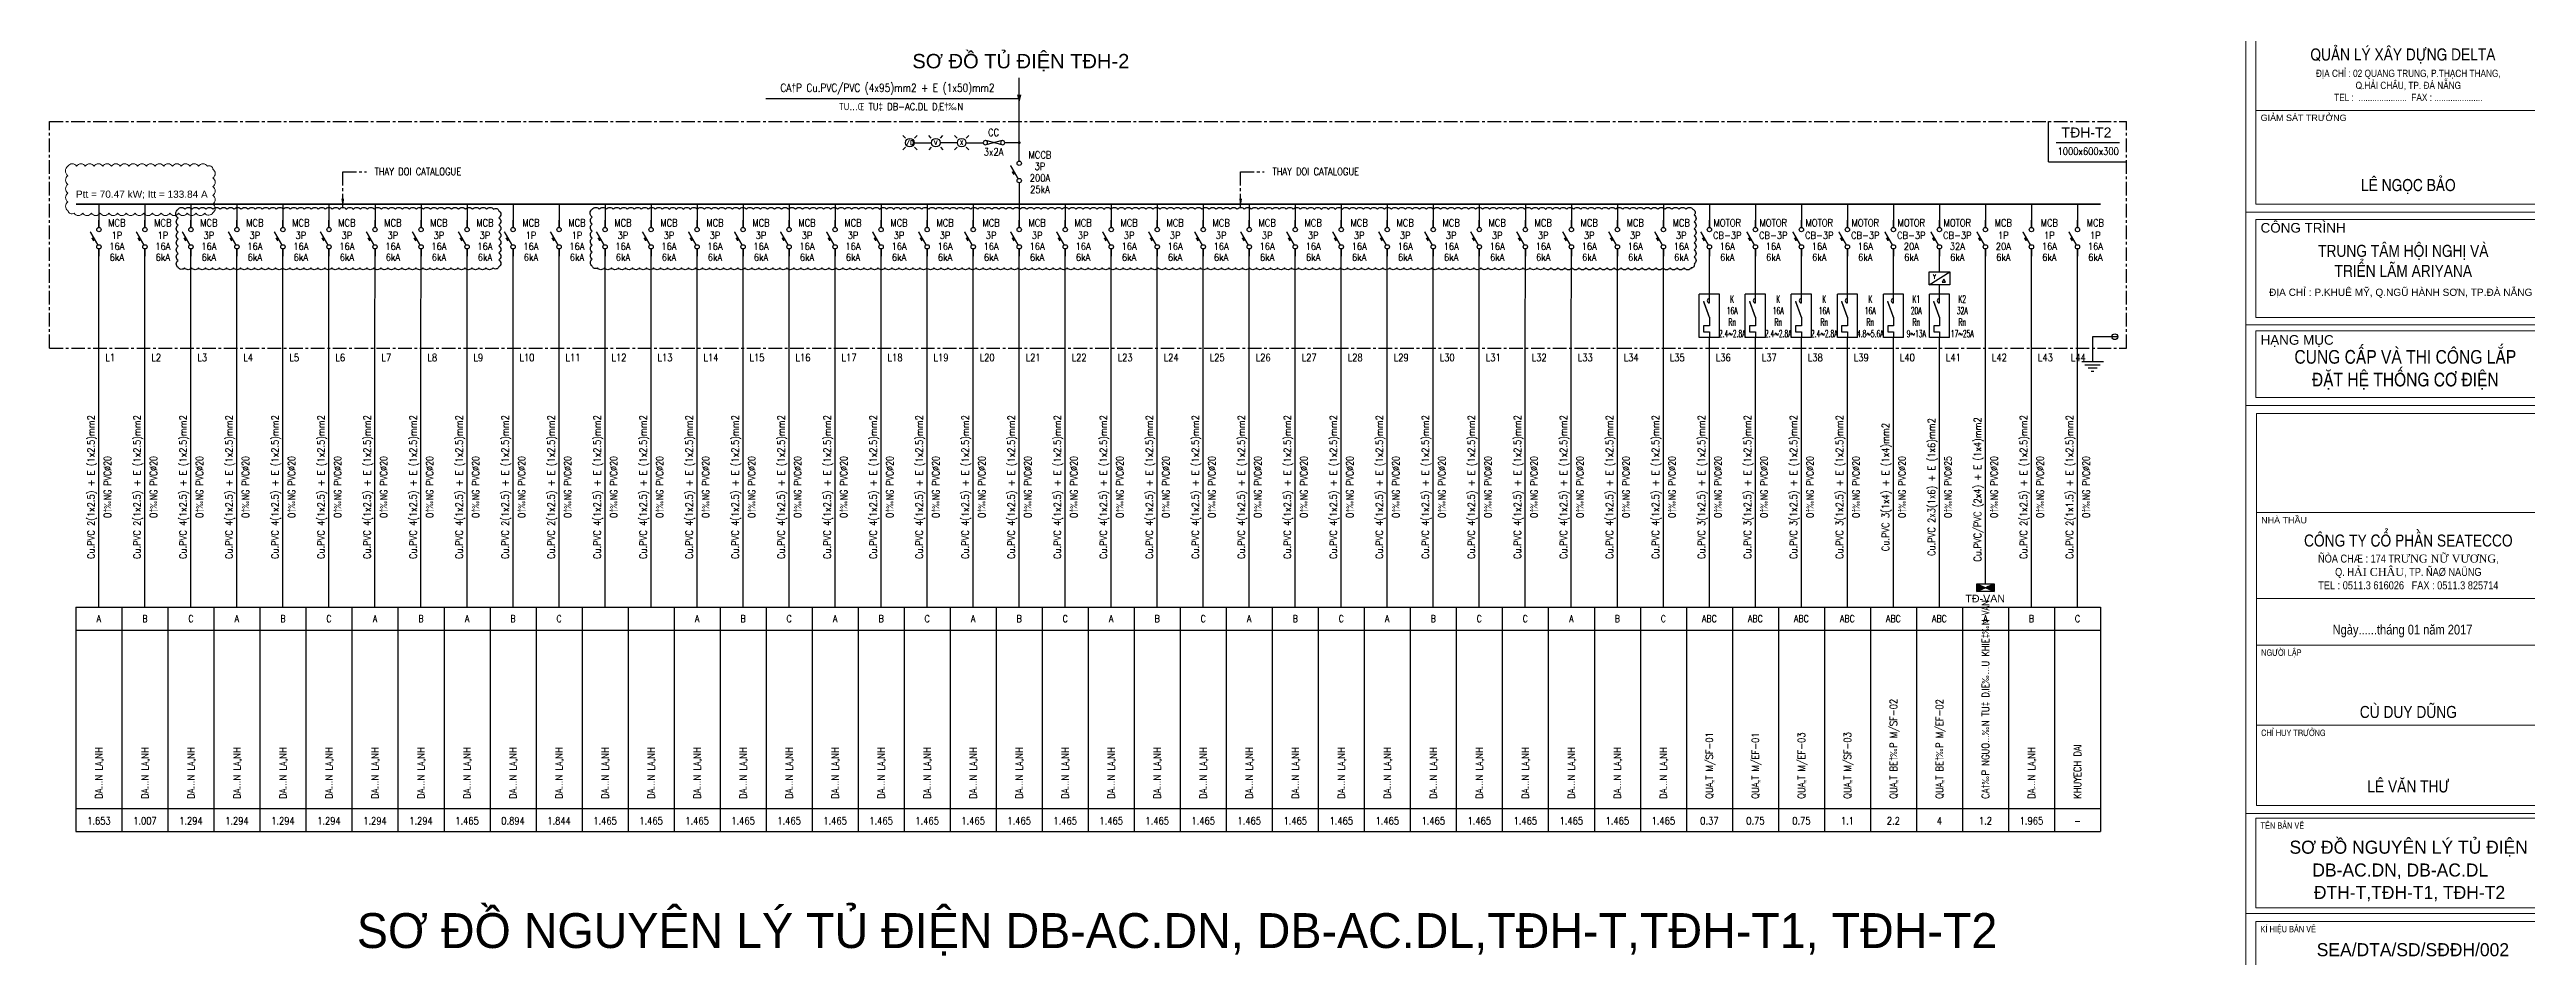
# Model space of a CAD drawing. Header units: millimetres. Extents: x -91525 to 4597779, y -698580 to 576167.
# Drawn here: x -82550 to 31141, y 388175 to 429776 of the extents above; entities that cross this region are included whole.
import ezdxf
from ezdxf.enums import TextEntityAlignment as Align

# ---------------------------------------------------------------- set-up
doc = ezdxf.new("R2010")
doc.units = ezdxf.units.MM
for name, pattern in [('CENTER', [2, 1.25, -0.25, 0.25, -0.25]), ('DASHED', [19.05, 12.7, -6.35]), ('HIDDEN', [0.375, 0.25, -0.125])]:
    doc.linetypes.add(name, pattern=pattern)
doc.layers.get('DEFPOINTS').update_dxf_attribs({"lineweight": 5})
for name, color, linetype in [('0-----Dia-Equi', 2, 'Continuous'), ('0-----Dia-Line', 4, 'Continuous'), ('0-----Dia-Text', 3, 'Continuous'), ('0-----E-text', 3, 'Continuous'), ('0-----E.L.line', 4, 'DASHED'), ('0---TBD', 2, 'Continuous'), ('0-CDC-ME2-Equip', 2, 'Continuous'), ('DAY-CS', 4, 'HIDDEN'), ('KHUNG TEN SD3 - Ariyana 2007$0$congtrinh', 253, 'Continuous'), ('KHUNG TEN SD3 - Ariyana 2007$0$TEXT', 253, 'Continuous'), ('TBD', 2, 'Continuous'), ('TEXT', 6, 'Continuous'), ('TEXT-CS', 3, 'Continuous')]:
    doc.layers.add(name, color=color, linetype=linetype)
doc.layers.add('KHUNG TEN SD3 - Ariyana 2007$0$0-CON', color=253, linetype='Continuous', lineweight=0)
doc.styles.add('AVANTH', font='VHAVAN.TTF')
doc.styles.add('E-text', font='arial.ttf', dxfattribs={"width": 0.8, "height": 1000})
doc.styles.add('KHUNG TEN SD3 - Ariyana 2007$0$KHUNG TEN', font='VHELVCN.TTF')
doc.styles.add('KHUNG TEN SD3 - Ariyana 2007$0$STANDARD', font='VNARIAL_1.TTF', dxfattribs={"width": 0.8})
doc.styles.add('KHUNG TEN SD3 - Ariyana 2007$0$TTILEBLOCK1', font='VHELVEN.TTF')
doc.styles.add('ROMANS', font='romans.shx', dxfattribs={"width": 0.7, "bigfont": 'vns.shx'})
doc.styles.add('ROMANS1', font='ROMANS1.shx', dxfattribs={"width": 0.8})
doc.styles.add('T1', font='', dxfattribs={"height": 200})
doc.styles.get('T1').set_extended_font_data('VNgeometric Light')
doc.dimstyles.new('1-100', dxfattribs={"dimtxt": 200, "dimasz": 100, "dimexe": 100, "dimexo": 30, "dimgap": 50, "dimtad": 1, "dimdec": 0, "dimrnd": 50, "dimzin": 1, "dimdsep": 46, "dimtxsty": 'T1', "dimblk": 'ARCHTICK', "dimcen": 2, "dimdle": 100, "dimclrd": 252, "dimclre": 252, "dimclrt": 1, "dimadec": 0, "dimazin": 0, "dimtfac": 1, "dimtdec": 0, "dimtix": 1, "dimtmove": 2, "dimatfit": 3, "dimfxl": 1, "dimtolj": 1, "dimtzin": 1, "dimarcsym": 0})

msp = doc.modelspace()

# ---------------------------------------------------------------- texts
at = {"layer": '0-----Dia-Text', "color": 6, "style": 'E-text'}
for s, height, p in [('SƠ ĐỒ TỦ ĐIỆN TĐH-2', 660, (-37967, 428916)), ('TĐH-T2', 462, (10946, 425739)), ('TĐ-VAN', 350, (6296, 404418))]:
    msp.add_text(s, height=height, dxfattribs=at).set_placement(p, align=Align.CENTER)
at = {"layer": '0-----Dia-Text', "color": 2, "linetype": 'Continuous', "style": 'ROMANS1'}
for s, height, width, p in [('CA†P Cu.PVC/PVC (4x95)mm2 + E (1x50)mm2', 375, 0.8, (-44088, 427836)), ('20A', 330, 0.85, (2907, 420584)), ('32A', 330, 0.85, (5019, 420584)), ('K1', 330, 0.5, (3133, 418162)), ('K2', 330, 0.5, (5245, 418162)), ('20A', 330, 0.5, (3133, 417634)), ('Rn', 330, 0.5, (3133, 417106, 0)), ('32A', 330, 0.5, (5245, 417634)), ('Rn', 330, 0.5, (5245, 417106, 0)), ('9~13A', 330, 0.5, (3133, 416578, 0)), ('17~25A', 330, 0.5, (5245, 416578, 0)), ('0.894', 330, 0.85, (-61276, 394231)), ('1.844', 330, 0.85, (-59164, 394231)), ('2.2', 330, 0.85, (2084, 394231)), ('4', 330, 0.85, (4196, 394231)), ('1.2', 330, 0.85, (6308, 394231)), ('1.965', 330, 0.85, (8420, 394231))]:
    msp.add_text(s, height=height, dxfattribs=dict(at, width=width)).set_placement(p, align=Align.CENTER)
at = {"layer": '0-----Dia-Text', "style": 'ROMANS1', "width": 0.85}
for s, p in [('TU…Œ TU‡ DB-AC.DL D‚E†‰N', (-43470, 427137)), ('3x2A', (-39220, 425083)), ('CC', (-39220, 425975)), ('THAY DOI CATALOGUE', (-65641, 424180, 0)), ('MCCB', (-37089, 424944)), ('3P', (-37089, 424416)), ('THAY DOI CATALOGUE', (-24429, 424180, 0)), ('25kA', (-37089, 423360))]:
    msp.add_text(s, height=330, dxfattribs=at).set_placement(p, align=Align.MIDDLE)
at = {"layer": '0-----Dia-Text', "linetype": 'Continuous'}
for s, style, width, p in [('1000x600x300', 'ROMANS', 0.85, (11024, 424947)), ('MCB', 'ROMANS1', 0.85, (-79461, 421663)), ('MCB', 'ROMANS1', 0.85, (-77349, 421663)), ('MCB', 'ROMANS1', 0.85, (-75237, 421663)), ('MCB', 'ROMANS1', 0.85, (-73125, 421663)), ('MCB', 'ROMANS1', 0.85, (-71013, 421663)), ('MCB', 'ROMANS1', 0.85, (-68901, 421663)), ('MCB', 'ROMANS1', 0.85, (-66789, 421663)), ('MCB', 'ROMANS1', 0.85, (-64677, 421663)), ('MCB', 'ROMANS1', 0.85, (-62565, 421663)), ('MCB', 'ROMANS1', 0.85, (-60453, 421663)), ('MCB', 'ROMANS1', 0.85, (-58341, 421663)), ('MCB', 'ROMANS1', 0.85, (-56229, 421663)), ('MCB', 'ROMANS1', 0.85, (-54117, 421663)), ('MCB', 'ROMANS1', 0.85, (-52005, 421663)), ('MCB', 'ROMANS1', 0.85, (-49893, 421663)), ('MCB', 'ROMANS1', 0.85, (-47781, 421663)), ('MCB', 'ROMANS1', 0.85, (-45669, 421663)), ('MCB', 'ROMANS1', 0.85, (-43557, 421663)), ('MCB', 'ROMANS1', 0.85, (-41445, 421663)), ('MCB', 'ROMANS1', 0.85, (-39333, 421663)), ('MCB', 'ROMANS1', 0.85, (-37221, 421663)), ('MCB', 'ROMANS1', 0.85, (-35109, 421663)), ('MCB', 'ROMANS1', 0.85, (-32997, 421663)), ('MCB', 'ROMANS1', 0.85, (-30885, 421663)), ('MCB', 'ROMANS1', 0.85, (-28773, 421662)), ('MCB', 'ROMANS1', 0.85, (-26661, 421663)), ('MCB', 'ROMANS1', 0.85, (-24549, 421663)), ('MCB', 'ROMANS1', 0.85, (-22437, 421663)), ('MCB', 'ROMANS1', 0.85, (-20325, 421663)), ('MCB', 'ROMANS1', 0.85, (-18213, 421663)), ('MCB', 'ROMANS1', 0.85, (-16101, 421663)), ('MCB', 'ROMANS1', 0.85, (-13989, 421663)), ('MCB', 'ROMANS1', 0.85, (-11877, 421663)), ('MCB', 'ROMANS1', 0.85, (-9765, 421663)), ('MCB', 'ROMANS1', 0.85, (-7653, 421663)), ('MOTOR', 'ROMANS1', 0.85, (-5541, 421663)), ('MOTOR', 'ROMANS1', 0.85, (-3429, 421663)), ('MOTOR', 'ROMANS1', 0.85, (-1317, 421663)), ('MOTOR', 'ROMANS1', 0.85, (795, 421663)), ('MOTOR', 'ROMANS1', 0.85, (2907, 421663)), ('MOTOR', 'ROMANS1', 0.85, (5019, 421663)), ('MCB', 'ROMANS1', 0.85, (7131, 421663)), ('MCB', 'ROMANS1', 0.85, (9243, 421663)), ('MCB', 'ROMANS1', 0.85, (11355, 421663)), ('16A', 'ROMANS1', 0.85, (-79461, 420584)), ('1P', 'ROMANS1', 0.85, (-79461, 421089)), ('16A', 'ROMANS1', 0.85, (-77349, 420584)), ('1P', 'ROMANS1', 0.85, (-77349, 421089)), ('16A', 'ROMANS1', 0.85, (-75237, 420584)), ('3P', 'ROMANS1', 0.85, (-75237, 421089)), ('16A', 'ROMANS1', 0.85, (-73125, 420584)), ('3P', 'ROMANS1', 0.85, (-73125, 421089)), ('16A', 'ROMANS1', 0.85, (-71013, 420584)), ('3P', 'ROMANS1', 0.85, (-71013, 421089)), ('16A', 'ROMANS1', 0.85, (-68901, 420584)), ('3P', 'ROMANS1', 0.85, (-68901, 421089)), ('16A', 'ROMANS1', 0.85, (-66789, 420584)), ('3P', 'ROMANS1', 0.85, (-66789, 421089)), ('16A', 'ROMANS1', 0.85, (-64677, 420584)), ('3P', 'ROMANS1', 0.85, (-64677, 421089)), ('16A', 'ROMANS1', 0.85, (-62565, 420584)), ('3P', 'ROMANS1', 0.85, (-62565, 421089)), ('16A', 'ROMANS1', 0.85, (-60453, 420584)), ('1P', 'ROMANS1', 0.85, (-60453, 421089)), ('16A', 'ROMANS1', 0.85, (-58341, 420584)), ('1P', 'ROMANS1', 0.85, (-58341, 421089)), ('16A', 'ROMANS1', 0.85, (-56229, 420584)), ('3P', 'ROMANS1', 0.85, (-56229, 421089)), ('16A', 'ROMANS1', 0.85, (-54117, 420584)), ('3P', 'ROMANS1', 0.85, (-54117, 421089)), ('16A', 'ROMANS1', 0.85, (-52005, 420584)), ('3P', 'ROMANS1', 0.85, (-52005, 421089)), ('16A', 'ROMANS1', 0.85, (-49893, 420584)), ('3P', 'ROMANS1', 0.85, (-49893, 421089)), ('16A', 'ROMANS1', 0.85, (-47781, 420584)), ('3P', 'ROMANS1', 0.85, (-47781, 421089)), ('16A', 'ROMANS1', 0.85, (-45669, 420584)), ('3P', 'ROMANS1', 0.85, (-45669, 421088)), ('16A', 'ROMANS1', 0.85, (-43557, 420584)), ('3P', 'ROMANS1', 0.85, (-43557, 421089)), ('16A', 'ROMANS1', 0.85, (-41445, 420584)), ('3P', 'ROMANS1', 0.85, (-41445, 421089)), ('16A', 'ROMANS1', 0.85, (-39333, 420584)), ('3P', 'ROMANS1', 0.85, (-39333, 421089)), ('16A', 'ROMANS1', 0.85, (-37221, 420584)), ('3P', 'ROMANS1', 0.85, (-37221, 421089)), ('16A', 'ROMANS1', 0.85, (-35109, 420584)), ('3P', 'ROMANS1', 0.85, (-35109, 421088)), ('16A', 'ROMANS1', 0.85, (-32997, 420584)), ('3P', 'ROMANS1', 0.85, (-32997, 421089)), ('16A', 'ROMANS1', 0.85, (-30885, 420584)), ('3P', 'ROMANS1', 0.85, (-30885, 421089)), ('16A', 'ROMANS1', 0.85, (-28773, 420583)), ('3P', 'ROMANS1', 0.85, (-28773, 421088)), ('16A', 'ROMANS1', 0.85, (-26661, 420584)), ('3P', 'ROMANS1', 0.85, (-26661, 421089)), ('16A', 'ROMANS1', 0.85, (-24549, 420584)), ('3P', 'ROMANS1', 0.85, (-24549, 421089)), ('16A', 'ROMANS1', 0.85, (-22437, 420584)), ('3P', 'ROMANS1', 0.85, (-22437, 421089)), ('16A', 'ROMANS1', 0.85, (-20325, 420584)), ('3P', 'ROMANS1', 0.85, (-20325, 421089)), ('16A', 'ROMANS1', 0.85, (-18213, 420584)), ('3P', 'ROMANS1', 0.85, (-18213, 421089)), ('16A', 'ROMANS1', 0.85, (-16101, 420584)), ('3P', 'ROMANS1', 0.85, (-16101, 421089)), ('16A', 'ROMANS1', 0.85, (-13989, 420584)), ('3P', 'ROMANS1', 0.85, (-13989, 421089)), ('16A', 'ROMANS1', 0.85, (-11877, 420584)), ('3P', 'ROMANS1', 0.85, (-11877, 421089)), ('16A', 'ROMANS1', 0.85, (-9765, 420584)), ('3P', 'ROMANS1', 0.85, (-9765, 421089)), ('16A', 'ROMANS1', 0.85, (-7653, 420584)), ('3P', 'ROMANS1', 0.85, (-7653, 421089)), ('CB-3P', 'ROMANS1', 0.85, (-5541, 421089)), ('16A', 'ROMANS1', 0.85, (-5541, 420584)), ('CB-3P', 'ROMANS1', 0.85, (-3429, 421089)), ('16A', 'ROMANS1', 0.85, (-3429, 420584)), ('CB-3P', 'ROMANS1', 0.85, (-1317, 421089)), ('16A', 'ROMANS1', 0.85, (-1317, 420584)), ('CB-3P', 'ROMANS1', 0.85, (795, 421089)), ('16A', 'ROMANS1', 0.85, (795, 420584)), ('CB-3P', 'ROMANS1', 0.85, (2907, 421089)), ('CB-3P', 'ROMANS1', 0.85, (5019, 421089)), ('20A', 'ROMANS1', 0.85, (7131, 420584)), ('1P', 'ROMANS1', 0.85, (7131, 421089)), ('16A', 'ROMANS1', 0.85, (9243, 420584)), ('1P', 'ROMANS1', 0.85, (9243, 421089)), ('16A', 'ROMANS1', 0.85, (11355, 420584)), ('1P', 'ROMANS1', 0.85, (11355, 421089)), ('6kA', 'ROMANS1', 0.85, (-79461, 420079)), ('6kA', 'ROMANS1', 0.85, (-77349, 420079)), ('6kA', 'ROMANS1', 0.85, (-75237, 420079)), ('6kA', 'ROMANS1', 0.85, (-73125, 420079)), ('6kA', 'ROMANS1', 0.85, (-71013, 420079)), ('6kA', 'ROMANS1', 0.85, (-68901, 420079)), ('6kA', 'ROMANS1', 0.85, (-66789, 420079)), ('6kA', 'ROMANS1', 0.85, (-64677, 420079)), ('6kA', 'ROMANS1', 0.85, (-62565, 420079)), ('6kA', 'ROMANS1', 0.85, (-60453, 420079)), ('6kA', 'ROMANS1', 0.85, (-58341, 420079)), ('6kA', 'ROMANS1', 0.85, (-56229, 420079)), ('6kA', 'ROMANS1', 0.85, (-54117, 420079)), ('6kA', 'ROMANS1', 0.85, (-52005, 420079)), ('6kA', 'ROMANS1', 0.85, (-49893, 420079)), ('6kA', 'ROMANS1', 0.85, (-47781, 420079)), ('6kA', 'ROMANS1', 0.85, (-45669, 420079)), ('6kA', 'ROMANS1', 0.85, (-43557, 420079)), ('6kA', 'ROMANS1', 0.85, (-41445, 420079)), ('6kA', 'ROMANS1', 0.85, (-39333, 420079)), ('6kA', 'ROMANS1', 0.85, (-37221, 420079)), ('6kA', 'ROMANS1', 0.85, (-35109, 420079)), ('6kA', 'ROMANS1', 0.85, (-32997, 420079)), ('6kA', 'ROMANS1', 0.85, (-30885, 420079)), ('6kA', 'ROMANS1', 0.85, (-28773, 420079)), ('6kA', 'ROMANS1', 0.85, (-26661, 420079)), ('6kA', 'ROMANS1', 0.85, (-24549, 420079)), ('6kA', 'ROMANS1', 0.85, (-22437, 420079)), ('6kA', 'ROMANS1', 0.85, (-20325, 420079)), ('6kA', 'ROMANS1', 0.85, (-18213, 420079)), ('6kA', 'ROMANS1', 0.85, (-16101, 420079)), ('6kA', 'ROMANS1', 0.85, (-13989, 420079)), ('6kA', 'ROMANS1', 0.85, (-11877, 420079)), ('6kA', 'ROMANS1', 0.85, (-9765, 420079)), ('6kA', 'ROMANS1', 0.85, (-7653, 420079)), ('6kA', 'ROMANS1', 0.85, (-5541, 420079)), ('6kA', 'ROMANS1', 0.85, (-3429, 420079)), ('6kA', 'ROMANS1', 0.85, (-1317, 420079)), ('6kA', 'ROMANS1', 0.85, (795, 420079)), ('6kA', 'ROMANS1', 0.85, (2907, 420079)), ('6kA', 'ROMANS1', 0.85, (5019, 420079)), ('6kA', 'ROMANS1', 0.85, (7131, 420079)), ('6kA', 'ROMANS1', 0.85, (9243, 420079)), ('6kA', 'ROMANS1', 0.85, (11355, 420079)), ('K', 'ROMANS1', 0.5, (-5315, 418162)), ('K', 'ROMANS1', 0.5, (-3203, 418162)), ('K', 'ROMANS1', 0.5, (-1091, 418162)), ('K', 'ROMANS1', 0.5, (1021, 418162)), ('16A', 'ROMANS1', 0.5, (-5315, 417634)), ('Rn', 'ROMANS1', 0.5, (-5315, 417106, 0)), ('16A', 'ROMANS1', 0.5, (-3203, 417634)), ('Rn', 'ROMANS1', 0.5, (-3203, 417106, 0)), ('16A', 'ROMANS1', 0.5, (-1091, 417634)), ('Rn', 'ROMANS1', 0.5, (-1091, 417106, 0)), ('16A', 'ROMANS1', 0.5, (1021, 417634)), ('Rn', 'ROMANS1', 0.5, (1021, 417106, 0)), ('2.4~2.8A', 'ROMANS1', 0.5, (-5315, 416578, 0)), ('2.4~2.8A', 'ROMANS1', 0.5, (-3203, 416578, 0)), ('2.4~2.8A', 'ROMANS1', 0.5, (-1091, 416578, 0)), ('4.8~5.6A', 'ROMANS1', 0.5, (1021, 416578, 0)), ('A', 'ROMANS1', 0.8, (-80283, 403504)), ('B', 'ROMANS1', 0.8, (-78171, 403504)), ('C', 'ROMANS1', 0.8, (-76059, 403504)), ('A', 'ROMANS1', 0.8, (-73947, 403504)), ('B', 'ROMANS1', 0.8, (-71835, 403504)), ('C', 'ROMANS1', 0.8, (-69723, 403504)), ('A', 'ROMANS1', 0.8, (-67611, 403504)), ('B', 'ROMANS1', 0.8, (-65499, 403504)), ('A', 'ROMANS1', 0.8, (-63387, 403504)), ('B', 'ROMANS1', 0.8, (-61275, 403504)), ('C', 'ROMANS1', 0.8, (-59163, 403504)), ('A', 'ROMANS1', 0.8, (-52827, 403504)), ('B', 'ROMANS1', 0.8, (-50715, 403504)), ('C', 'ROMANS1', 0.8, (-48603, 403504)), ('A', 'ROMANS1', 0.8, (-46491, 403504)), ('B', 'ROMANS1', 0.8, (-44379, 403504)), ('C', 'ROMANS1', 0.8, (-42267, 403504)), ('A', 'ROMANS1', 0.8, (-40155, 403504)), ('B', 'ROMANS1', 0.8, (-38043, 403504)), ('C', 'ROMANS1', 0.8, (-35931, 403504)), ('A', 'ROMANS1', 0.8, (-33819, 403504)), ('B', 'ROMANS1', 0.8, (-31707, 403504)), ('C', 'ROMANS1', 0.8, (-29595, 403504)), ('A', 'ROMANS1', 0.8, (-27483, 403504)), ('B', 'ROMANS1', 0.8, (-25371, 403504)), ('C', 'ROMANS1', 0.8, (-23259, 403504)), ('A', 'ROMANS1', 0.8, (-21147, 403504)), ('B', 'ROMANS1', 0.8, (-19035, 403504)), ('C', 'ROMANS1', 0.8, (-16923, 403504)), ('C', 'ROMANS1', 0.8, (-14811, 403504)), ('A', 'ROMANS1', 0.8, (-12699, 403504)), ('B', 'ROMANS1', 0.8, (-10587, 403504)), ('C', 'ROMANS1', 0.8, (-8475, 403504)), ('ABC', 'ROMANS1', 0.8, (-6363, 403504)), ('ABC', 'ROMANS1', 0.8, (-4251, 403504)), ('ABC', 'ROMANS1', 0.8, (-2139, 403504)), ('ABC', 'ROMANS1', 0.8, (-27, 403504)), ('ABC', 'ROMANS1', 0.8, (2085, 403504)), ('ABC', 'ROMANS1', 0.8, (4197, 403504)), ('A', 'ROMANS1', 0.8, (6309, 403504)), ('B', 'ROMANS1', 0.8, (8421, 403504)), ('C', 'ROMANS1', 0.8, (10533, 403504)), ('1.653', 'ROMANS1', 0.85, (-80284, 394231)), ('1.007', 'ROMANS1', 0.85, (-78172, 394231)), ('1.294', 'ROMANS1', 0.85, (-76060, 394231)), ('1.294', 'ROMANS1', 0.85, (-73948, 394231)), ('1.294', 'ROMANS1', 0.85, (-71836, 394231)), ('1.294', 'ROMANS1', 0.85, (-69724, 394231)), ('1.294', 'ROMANS1', 0.85, (-67612, 394231)), ('1.294', 'ROMANS1', 0.85, (-65500, 394231)), ('1.465', 'ROMANS1', 0.85, (-63388, 394231)), ('1.465', 'ROMANS1', 0.85, (-57052, 394231)), ('1.465', 'ROMANS1', 0.85, (-54940, 394231)), ('1.465', 'ROMANS1', 0.85, (-52828, 394231)), ('1.465', 'ROMANS1', 0.85, (-50716, 394231)), ('1.465', 'ROMANS1', 0.85, (-48604, 394231)), ('1.465', 'ROMANS1', 0.85, (-46492, 394231)), ('1.465', 'ROMANS1', 0.85, (-44380, 394231)), ('1.465', 'ROMANS1', 0.85, (-42268, 394231)), ('1.465', 'ROMANS1', 0.85, (-40156, 394231)), ('1.465', 'ROMANS1', 0.85, (-38044, 394231)), ('1.465', 'ROMANS1', 0.85, (-35932, 394231)), ('1.465', 'ROMANS1', 0.85, (-33820, 394231)), ('1.465', 'ROMANS1', 0.85, (-31708, 394231)), ('1.465', 'ROMANS1', 0.85, (-29596, 394231)), ('1.465', 'ROMANS1', 0.85, (-27484, 394231)), ('1.465', 'ROMANS1', 0.85, (-25372, 394231)), ('1.465', 'ROMANS1', 0.85, (-23260, 394231)), ('1.465', 'ROMANS1', 0.85, (-21148, 394231)), ('1.465', 'ROMANS1', 0.85, (-19036, 394231)), ('1.465', 'ROMANS1', 0.85, (-16924, 394231)), ('1.465', 'ROMANS1', 0.85, (-14812, 394231)), ('1.465', 'ROMANS1', 0.85, (-12700, 394231)), ('1.465', 'ROMANS1', 0.85, (-10588, 394231)), ('1.465', 'ROMANS1', 0.85, (-8476, 394231)), ('0.37', 'ROMANS1', 0.85, (-6364, 394231)), ('0.75', 'ROMANS1', 0.85, (-4252, 394231)), ('0.75', 'ROMANS1', 0.85, (-2140, 394231)), ('1.1', 'ROMANS1', 0.85, (-28, 394231)), ('-', 'ROMANS1', 0.85, (10532, 394231))]:
    msp.add_text(s, height=330, dxfattribs=dict(at, style=style, width=width)).set_placement(p, align=Align.CENTER)
at = {"layer": '0-----Dia-Text', "color": 6, "style": 'E-text'}
msp.add_text('Ptt = 70.47 kW; Itt = 133.84 A', height=330, dxfattribs=at).set_placement((-81336, 422977, 0))
at = {"layer": '0-----Dia-Text', "color": 2, "style": 'ROMANS1', "width": 0.85}
msp.add_text('200A', height=330, dxfattribs=at).set_placement((-37089, 423888), align=Align.MIDDLE)
at = {"layer": '0-----Dia-Text', "linetype": 'Continuous', "style": 'ROMANS', "width": 0.85}
for s, p in [('L1', (-79987, 415483, 0)), ('L2', (-77875, 415483, 0)), ('L3', (-75763, 415483, 0)), ('L4', (-73651, 415483, 0)), ('L5', (-71539, 415483, 0)), ('L6', (-69427, 415483, 0)), ('L7', (-67315, 415483, 0)), ('L8', (-65203, 415483, 0)), ('L9', (-63091, 415483, 0)), ('L10', (-60979, 415483, 0)), ('L11', (-58867, 415483, 0)), ('L12', (-56755, 415483, 0)), ('L13', (-54643, 415483, 0)), ('L14', (-52531, 415483, 0)), ('L15', (-50419, 415483, 0)), ('L16', (-48307, 415483, 0)), ('L17', (-46195, 415483, 0)), ('L18', (-44083, 415483, 0)), ('L19', (-41971, 415483, 0)), ('L20', (-39859, 415483, 0)), ('L21', (-37747, 415483, 0)), ('L22', (-35635, 415483, 0)), ('L23', (-33523, 415483, 0)), ('L24', (-31411, 415483, 0)), ('L25', (-29299, 415483, 0)), ('L26', (-27187, 415483, 0)), ('L27', (-25075, 415483, 0)), ('L28', (-22963, 415483, 0)), ('L29', (-20851, 415483, 0)), ('L30', (-18739, 415483, 0)), ('L31', (-16627, 415483, 0)), ('L32', (-14515, 415483, 0)), ('L33', (-12403, 415483, 0)), ('L34', (-10291, 415483, 0)), ('L35', (-8179, 415483, 0)), ('L36', (-6067, 415483, 0)), ('L37', (-3955, 415483, 0)), ('L38', (-1843, 415483, 0)), ('L39', (269, 415483, 0)), ('L40', (2381, 415483, 0)), ('L41', (4493, 415483, 0)), ('L42', (6605, 415483, 0)), ('L43', (8717, 415483, 0)), ('L44', (10229, 415483, 0))]:
    msp.add_text(s, height=330, dxfattribs=at).set_placement(p)
at = {"layer": '0-----Dia-Text', "linetype": 'Continuous'}
for s, style, width, p in [('Cu.PVC 2(1x2.5) + E (1x2.5)mm2', 'ROMANS', 0.85, (-80482, 409707)), ('Cu.PVC 2(1x2.5) + E (1x2.5)mm2', 'ROMANS', 0.85, (-78370, 409707)), ('Cu.PVC 4(1x2.5) + E (1x2.5)mm2', 'ROMANS', 0.85, (-76258, 409707)), ('Cu.PVC 4(1x2.5) + E (1x2.5)mm2', 'ROMANS', 0.85, (-74146, 409707)), ('Cu.PVC 4(1x2.5) + E (1x2.5)mm2', 'ROMANS', 0.85, (-72034, 409707)), ('Cu.PVC 4(1x2.5) + E (1x2.5)mm2', 'ROMANS', 0.85, (-69922, 409707)), ('Cu.PVC 4(1x2.5) + E (1x2.5)mm2', 'ROMANS', 0.85, (-67810, 409707)), ('Cu.PVC 4(1x2.5) + E (1x2.5)mm2', 'ROMANS', 0.85, (-65698, 409707)), ('Cu.PVC 4(1x2.5) + E (1x2.5)mm2', 'ROMANS', 0.85, (-63586, 409707)), ('Cu.PVC 2(1x2.5) + E (1x2.5)mm2', 'ROMANS', 0.85, (-61474, 409707)), ('Cu.PVC 2(1x2.5) + E (1x2.5)mm2', 'ROMANS', 0.85, (-59362, 409707)), ('Cu.PVC 4(1x2.5) + E (1x2.5)mm2', 'ROMANS', 0.85, (-57250, 409707)), ('Cu.PVC 4(1x2.5) + E (1x2.5)mm2', 'ROMANS', 0.85, (-55138, 409707)), ('Cu.PVC 4(1x2.5) + E (1x2.5)mm2', 'ROMANS', 0.85, (-53026, 409707)), ('Cu.PVC 4(1x2.5) + E (1x2.5)mm2', 'ROMANS', 0.85, (-50914, 409707)), ('Cu.PVC 4(1x2.5) + E (1x2.5)mm2', 'ROMANS', 0.85, (-48802, 409707)), ('Cu.PVC 4(1x2.5) + E (1x2.5)mm2', 'ROMANS', 0.85, (-46690, 409707)), ('Cu.PVC 4(1x2.5) + E (1x2.5)mm2', 'ROMANS', 0.85, (-44578, 409707)), ('Cu.PVC 4(1x2.5) + E (1x2.5)mm2', 'ROMANS', 0.85, (-42466, 409707)), ('Cu.PVC 4(1x2.5) + E (1x2.5)mm2', 'ROMANS', 0.85, (-40354, 409707)), ('Cu.PVC 4(1x2.5) + E (1x2.5)mm2', 'ROMANS', 0.85, (-38242, 409707)), ('Cu.PVC 4(1x2.5) + E (1x2.5)mm2', 'ROMANS', 0.85, (-36130, 409707)), ('Cu.PVC 4(1x2.5) + E (1x2.5)mm2', 'ROMANS', 0.85, (-34018, 409707)), ('Cu.PVC 4(1x2.5) + E (1x2.5)mm2', 'ROMANS', 0.85, (-31906, 409707)), ('Cu.PVC 4(1x2.5) + E (1x2.5)mm2', 'ROMANS', 0.85, (-29794, 409707)), ('Cu.PVC 4(1x2.5) + E (1x2.5)mm2', 'ROMANS', 0.85, (-27682, 409707)), ('Cu.PVC 4(1x2.5) + E (1x2.5)mm2', 'ROMANS', 0.85, (-25570, 409707)), ('Cu.PVC 4(1x2.5) + E (1x2.5)mm2', 'ROMANS', 0.85, (-23458, 409707)), ('Cu.PVC 4(1x2.5) + E (1x2.5)mm2', 'ROMANS', 0.85, (-21346, 409707)), ('Cu.PVC 4(1x2.5) + E (1x2.5)mm2', 'ROMANS', 0.85, (-19234, 409707)), ('Cu.PVC 4(1x2.5) + E (1x2.5)mm2', 'ROMANS', 0.85, (-17122, 409707)), ('Cu.PVC 4(1x2.5) + E (1x2.5)mm2', 'ROMANS', 0.85, (-15010, 409707)), ('Cu.PVC 4(1x2.5) + E (1x2.5)mm2', 'ROMANS', 0.85, (-12898, 409707)), ('Cu.PVC 4(1x2.5) + E (1x2.5)mm2', 'ROMANS', 0.85, (-10786, 409707)), ('Cu.PVC 4(1x2.5) + E (1x2.5)mm2', 'ROMANS', 0.85, (-8674, 409707)), ('Cu.PVC 3(1x2.5) + E (1x2.5)mm2', 'ROMANS', 0.85, (-6562, 409707)), ('Cu.PVC 3(1x2.5) + E (1x2.5)mm2', 'ROMANS', 0.85, (-4450, 409707)), ('Cu.PVC 3(1x2.5) + E (1x2.5)mm2', 'ROMANS', 0.85, (-2338, 409707)), ('Cu.PVC 3(1x2.5) + E (1x2.5)mm2', 'ROMANS', 0.85, (-226, 409707)), ('Cu.PVC 2x3(1x6) + E (1x6)mm2', 'ROMANS', 0.85, (3998, 409707)), ('Cu.PVC/PVC (2x4) + E (1x4)mm2', 'ROMANS1', 0.85, (6110, 409594)), ('Cu.PVC 2(1x2.5) + E (1x2.5)mm2', 'ROMANS', 0.85, (8222, 409707)), ('Cu.PVC 2(1x1.5) + E (1x2.5)mm2', 'ROMANS', 0.85, (10334, 409707)), ('Cu.PVC 3(1x4) + E (1x4)mm2', 'ROMANS', 0.85, (1886, 409707)), ('O†‰NG PVC%%C20', 'ROMANS1', 0.8, (-79723, 409707)), ('O†‰NG PVC%%C20', 'ROMANS1', 0.8, (-77611, 409707)), ('O†‰NG PVC%%C20', 'ROMANS1', 0.8, (-75499, 409707)), ('O†‰NG PVC%%C20', 'ROMANS1', 0.8, (-73387, 409707)), ('O†‰NG PVC%%C20', 'ROMANS1', 0.8, (-71275, 409707)), ('O†‰NG PVC%%C20', 'ROMANS1', 0.8, (-69163, 409707)), ('O†‰NG PVC%%C20', 'ROMANS1', 0.8, (-67051, 409707)), ('O†‰NG PVC%%C20', 'ROMANS1', 0.8, (-64939, 409707)), ('O†‰NG PVC%%C20', 'ROMANS1', 0.8, (-62827, 409707)), ('O†‰NG PVC%%C20', 'ROMANS1', 0.8, (-60715, 409707)), ('O†‰NG PVC%%C20', 'ROMANS1', 0.8, (-58603, 409707)), ('O†‰NG PVC%%C20', 'ROMANS1', 0.8, (-56491, 409707)), ('O†‰NG PVC%%C20', 'ROMANS1', 0.8, (-54379, 409707)), ('O†‰NG PVC%%C20', 'ROMANS1', 0.8, (-52267, 409707)), ('O†‰NG PVC%%C20', 'ROMANS1', 0.8, (-50155, 409707)), ('O†‰NG PVC%%C20', 'ROMANS1', 0.8, (-48043, 409707)), ('O†‰NG PVC%%C20', 'ROMANS1', 0.8, (-45931, 409707)), ('O†‰NG PVC%%C20', 'ROMANS1', 0.8, (-43819, 409707)), ('O†‰NG PVC%%C20', 'ROMANS1', 0.8, (-41707, 409707)), ('O†‰NG PVC%%C20', 'ROMANS1', 0.8, (-39595, 409707)), ('O†‰NG PVC%%C20', 'ROMANS1', 0.8, (-37483, 409707)), ('O†‰NG PVC%%C20', 'ROMANS1', 0.8, (-35371, 409707)), ('O†‰NG PVC%%C20', 'ROMANS1', 0.8, (-33259, 409707)), ('O†‰NG PVC%%C20', 'ROMANS1', 0.8, (-31147, 409707)), ('O†‰NG PVC%%C20', 'ROMANS1', 0.8, (-29035, 409707)), ('O†‰NG PVC%%C20', 'ROMANS1', 0.8, (-26923, 409707)), ('O†‰NG PVC%%C20', 'ROMANS1', 0.8, (-24811, 409707)), ('O†‰NG PVC%%C20', 'ROMANS1', 0.8, (-22699, 409707)), ('O†‰NG PVC%%C20', 'ROMANS1', 0.8, (-20587, 409707)), ('O†‰NG PVC%%C20', 'ROMANS1', 0.8, (-18475, 409707)), ('O†‰NG PVC%%C20', 'ROMANS1', 0.8, (-16363, 409707)), ('O†‰NG PVC%%C20', 'ROMANS1', 0.8, (-14251, 409707)), ('O†‰NG PVC%%C20', 'ROMANS1', 0.8, (-12139, 409707)), ('O†‰NG PVC%%C20', 'ROMANS1', 0.8, (-10027, 409707)), ('O†‰NG PVC%%C20', 'ROMANS1', 0.8, (-7915, 409707)), ('O†‰NG PVC%%C20', 'ROMANS1', 0.8, (-5803, 409707)), ('O†‰NG PVC%%C20', 'ROMANS1', 0.8, (-3691, 409707)), ('O†‰NG PVC%%C20', 'ROMANS1', 0.8, (-1579, 409707)), ('O†‰NG PVC%%C20', 'ROMANS1', 0.8, (533, 409707)), ('O†‰NG PVC%%C20', 'ROMANS1', 0.8, (2645, 409707)), ('O†‰NG PVC%%C25', 'ROMANS1', 0.8, (4757, 409707)), ('O†‰NG PVC%%C20', 'ROMANS1', 0.8, (6869, 409707)), ('O†‰NG PVC%%C20', 'ROMANS1', 0.8, (8981, 409707)), ('O†‰NG PVC%%C20', 'ROMANS1', 0.8, (11093, 409707))]:
    msp.add_text(s, height=330, rotation=90, dxfattribs=dict(at, style=style, width=width)).set_placement(p, align=Align.CENTER)
at = {"layer": '0-----Dia-Text', "linetype": 'Continuous', "style": 'ROMANS1', "width": 0.85}
for s, p in [('CA†‰P NGUO…‰N TU‡ D‚IE‰…U KHIE‡‰N VAN', (6474, 395406)), ('QUA„T M/SF-01', (-6198, 395406)), ('QUA„T M/EF-01', (-4086, 395406)), ('QUA„T M/EF-03', (-1974, 395406)), ('QUA„T M/SF-03', (138, 395406)), ('DA…N LA„NH', (-80118, 395406)), ('DA…N LA„NH', (-78006, 395406)), ('DA…N LA„NH', (-75894, 395406)), ('DA…N LA„NH', (-73782, 395406)), ('DA…N LA„NH', (-71670, 395406)), ('DA…N LA„NH', (-69558, 395406)), ('DA…N LA„NH', (-67446, 395406)), ('DA…N LA„NH', (-65334, 395406)), ('DA…N LA„NH', (-63222, 395406)), ('DA…N LA„NH', (-61110, 395406)), ('DA…N LA„NH', (-58998, 395406)), ('DA…N LA„NH', (-56886, 395406)), ('DA…N LA„NH', (-54774, 395406)), ('DA…N LA„NH', (-52662, 395406)), ('DA…N LA„NH', (-50550, 395406)), ('DA…N LA„NH', (-48438, 395406)), ('DA…N LA„NH', (-46326, 395406)), ('DA…N LA„NH', (-44214, 395406)), ('DA…N LA„NH', (-42102, 395406)), ('DA…N LA„NH', (-39990, 395406)), ('DA…N LA„NH', (-37878, 395406)), ('DA…N LA„NH', (-35766, 395406)), ('DA…N LA„NH', (-33654, 395406)), ('DA…N LA„NH', (-31542, 395406)), ('DA…N LA„NH', (-29430, 395406)), ('DA…N LA„NH', (-27318, 395406)), ('DA…N LA„NH', (-25206, 395406)), ('DA…N LA„NH', (-23094, 395406)), ('DA…N LA„NH', (-20982, 395406)), ('DA…N LA„NH', (-18870, 395406)), ('DA…N LA„NH', (-16758, 395406)), ('DA…N LA„NH', (-14646, 395406)), ('DA…N LA„NH', (-12534, 395406)), ('DA…N LA„NH', (-10422, 395406)), ('DA…N LA„NH', (-8310, 395406)), ('DA…N LA„NH', (8586, 395406)), ('KHUYECH DAI', (10698, 395406))]:
    msp.add_text(s, height=330, rotation=90, dxfattribs=at).set_placement(p)
at = {"layer": '0-----Dia-Text', "color": 2, "linetype": 'Continuous', "style": 'ROMANS1', "width": 0.85}
for s, p in [('QUA„T BE†‰P M/SF-02', (2250, 395406)), ('QUA„T BE†‰P M/EF-02', (4362, 395406))]:
    msp.add_text(s, height=330, rotation=90, dxfattribs=at).set_placement(p)
at = {"layer": 'TEXT', "lineweight": 100, "style": 'AVANTH'}
for s, p in [('S¥ §å NGUY£N Lý Tñ §IÖN', (20264, 392886)), ('DB-AC.DN, DB-AC.DL', (21312, 391839)), ('§TH-T,T§H-T1, T§H-T2', (21382, 390809)), ('SEA/DTA/SD/S§§H/002', (21513, 388184))]:
    msp.add_text(s, height=600, dxfattribs=at).set_placement(p)
msp.add_text('S¥ §å NGUY£N Lý Tñ §IÖN DB-AC.DN, DB-AC.DL,t§H-T,T§H-T1, T§H-T2', height=1600, rotation=0, dxfattribs=at).set_placement((-68444, 388561))

# ---------------------------------------------------------------- blocks, each defined once
blk = doc.blocks.new('DI28')
at = {"layer": '0-CDC-ME2-Equip'}
for p, q in [((0, 0), (0, -575)), ((-176.875, -650), (176.875, -650)), ((-103.75, -725), (103.75, -725)), ((-30.625, -800), (30.625, -800))]:
    blk.add_line(p, q, dxfattribs=at)
at = {"layer": '0-CDC-ME2-Equip', "color": 4}
blk.add_line((-250, -575), (250, -575), dxfattribs=at)
blk = doc.blocks.new('DI2')
at = {"layer": '0-CDC-ME2-Equip'}
for p, q in [((0, 1000), (0, 1250)), ((0, 250), (0, 0))]:
    blk.add_line(p, q, dxfattribs=at)
for points, const_width in [([(-37, 390), (-302, 850)], 50), ([(-177, 533), (-239, 641)], 60)]:
    blk.add_lwpolyline(points, dxfattribs=dict(at, const_width=const_width))
for centre in [(0, 925), (0, 325)]:
    blk.add_circle(centre, 75, dxfattribs=at)
blk = doc.blocks.new('di21')
at = {"layer": '0-CDC-ME2-Equip'}
for p, q in [((-281, 73), (281, -73)), ((-281, -73), (281, 73))]:
    blk.add_line(p, q, dxfattribs=at)
for centre in [(-300, 0), (300, 0)]:
    blk.add_circle(centre, 75, dxfattribs=at)
blk = doc.blocks.new('DOT')
at = {"const_width": 50}
blk.add_lwpolyline([(-25, 0, 1), (25, 0, 1)], format="xyb", close=True, dxfattribs=at)
blk = doc.blocks.new('di17')
at = {"color": 7}
for p, q in [((-159, 159), (-247, 247)), ((159, 159), (247, 247)), ((-159, -159), (-247, -247)), ((159, -159), (247, -247))]:
    blk.add_line(p, q, dxfattribs=at)
blk.add_circle((0, 0), 150)
at = {"color": 7, "style": 'ROMANS'}
blk.add_attdef('R', text='', height=150, dxfattribs=at).set_placement((0, 0), align=Align.MIDDLE_CENTER)
blk = doc.blocks.new('*X39')
at = {"color": 0}
for p, q in [((32025, 38840), (32032, 38847)), ((32025, 38813), (32051, 38839)), ((32025, 38787), (32069, 38831)), ((32025, 38760), (32087, 38823)), ((32025, 38734), (32106, 38815)), ((32025, 38707), (32124, 38807)), ((32025, 38681), (32143, 38798)), ((32025, 38654), (32161, 38790)), ((32025, 38628), (32180, 38782)), ((32025, 38601), (32198, 38774)), ((32025, 38575), (32217, 38766)), ((32025, 38548), (32235, 38758)), ((32025, 38522), (32253, 38750)), ((32034, 38504), (32272, 38742)), ((32081, 38524), (32290, 38734)), ((32128, 38545), (32309, 38726)), ((32175, 38566), (32327, 38718)), ((32222, 38586), (32346, 38710)), ((32270, 38607), (32364, 38702)), ((32317, 38628), (32383, 38694)), ((32364, 38648), (32401, 38685)), ((32411, 38669), (32420, 38677)), ((32438, 38669), (32458, 38689)), ((32456, 38661), (32505, 38710)), ((32475, 38653), (32552, 38731)), ((32493, 38645), (32600, 38751)), ((32512, 38637), (32647, 38772)), ((32530, 38629), (32694, 38793)), ((32549, 38621), (32741, 38813)), ((32567, 38613), (32788, 38834)), ((32586, 38605), (32825, 38844)), ((32604, 38597), (32825, 38818)), ((32622, 38589), (32825, 38791)), ((32641, 38581), (32825, 38765)), ((32659, 38572), (32825, 38738)), ((32678, 38564), (32825, 38712)), ((32696, 38556), (32825, 38685)), ((32715, 38548), (32825, 38659)), ((32733, 38540), (32825, 38632)), ((32752, 38532), (32825, 38606)), ((32770, 38524), (32825, 38579)), ((32788, 38516), (32825, 38553)), ((32807, 38508), (32825, 38526))]:
    blk.add_line(p, q, dxfattribs=at)
blk = doc.blocks.new('p3')
at = {"layer": 'TBD'}
for p, q in [((-400, 175), (400, 175)), ((-400, 175), (400, -175)), ((-400, -175), (400, 175)), ((-400, -175), (-400, 175)), ((400, 175), (400, -175)), ((400, -175), (-400, -175))]:
    blk.add_line(p, q, dxfattribs=at)
blk.add_blockref('*X39', (-32425, -38675), dxfattribs=at)
blk = doc.blocks.new('DI61')
at = {"color": 7}
for p, q in [((-350, 0), (-350, 1500)), ((350, 1500), (-350, 1500)), ((350, 0), (350, 1500)), ((350, 0), (-350, 0))]:
    blk.add_line(p, q, dxfattribs=at)
for p, q in [((0, 1200), (0, 1500)), ((0, 400), (-200, 400)), ((-200, 400), (-200, 200)), ((-200, 200), (0, 200)), ((0, 700), (0, 400)), ((0, 200), (0, 0))]:
    blk.add_line(p, q)
at = {"const_width": 50}
blk.add_lwpolyline([(0, 700), (-205, 1264)], dxfattribs=at)
blk.add_arc((0, 1275), 75, 90, 270)
blk = doc.blocks.new('s-d')
at = {"layer": '0---TBD'}
blk.add_line((684569, -192821), (685750, -192078), dxfattribs=at)
blk.add_line((684569, -192821), (685750, -192078), dxfattribs=at)
blk.add_lwpolyline([(684569, -192821), (684569, -192078), (685750, -192078), (685750, -192821)], close=True, dxfattribs=at)
blk.add_lwpolyline([(684569, -192821), (684569, -192078), (685750, -192078), (685750, -192821)], close=True, dxfattribs=at)
at = {"layer": 'TEXT-CS', "linetype": 'Continuous'}
blk.add_lwpolyline([(685310, -192659), (685511, -192659), (685411, -192485)], close=True, dxfattribs=at)
at = {"layer": '0-----E-text', "linetype": 'Continuous', "style": 'ROMANS', "width": 0.85}
blk.add_text('Y', height=250, dxfattribs=at).set_placement((684878, -192469), align=Align.CENTER)
blk = doc.blocks.new('_ArchTick')
at = {"color": 0, "linetype": 'ByBlock', "const_width": 0.15}
blk.add_lwpolyline([(-0.5, -0.5), (0.5, 0.5)], dxfattribs=at)
blk = doc.blocks.new('KHUNG TEN SD3 - Ariyana 2007')
at = {"layer": 'DEFPOINTS', "color": 1}
blk.add_lwpolyline([(527153.77, 1774368.57), (527559.52, 1774368.57), (527559.52, 1774655.49), (527153.77, 1774655.49)], close=True, dxfattribs=at)
at = {"layer": 'KHUNG TEN SD3 - Ariyana 2007$0$0-CON'}
for p, q in [((527511.8, 1774369.53), (527511.8, 1774654.54)), ((527558.56, 1774654.54), (527558.56, 1774369.53)), ((527511.8, 1774653.32), (527511.8, 1774369.53)), ((527511.8, 1774369.53), (527511.8, 1774653.32)), ((527513.44, 1774652.39), (527513.44, 1774630.6)), ((527513.44, 1774652.39), (527556.98, 1774652.39)), ((527520.3, 1774652.39), (527520.3, 1774630.6)), ((527550.75, 1774652.39), (527550.75, 1774630.6)), ((527556.98, 1774652.39), (527556.98, 1774630.6)), ((527513.44, 1774648.03), (527556.98, 1774648.03)), ((527513.44, 1774643.67), (527556.98, 1774643.67)), ((527513.44, 1774639.32), (527556.98, 1774639.32)), ((527513.44, 1774634.96), (527556.98, 1774634.96)), ((527511.92, 1774629.43), (527558.6, 1774629.43)), ((527513.44, 1774630.6), (527556.98, 1774630.6)), ((527513.44, 1774630.6), (527556.98, 1774630.6)), ((527513.32, 1774613.39), (527513.32, 1774585.42)), ((527556.85, 1774585.42), (527556.85, 1774613.39)), ((527511.8, 1774584.24), (527558.47, 1774584.24)), ((527513.31, 1774585.42), (527556.85, 1774585.42)), ((527513.31, 1774568.2), (527513.31, 1774555.66)), ((527513.31, 1774568.2), (527513.31, 1774540.13)), ((527556.85, 1774568.2), (527556.85, 1774540.13)), ((527513.31, 1774540.13), (527556.85, 1774540.13)), ((527511.8, 1774538.74), (527558.47, 1774538.74)), ((527513.31, 1774523.6), (527556.85, 1774523.6)), ((527513.32, 1774523.6), (527513.31, 1774509.83)), ((527556.85, 1774523.6), (527556.85, 1774509.83)), ((527513.31, 1774509.83), (527513.31, 1774494.3)), ((527556.85, 1774509.83), (527556.85, 1774494.3)), ((527513.31, 1774508.32), (527556.85, 1774508.32)), ((527513.31, 1774508.32), (527556.85, 1774508.32)), ((527511.8, 1774493.1), (527558.47, 1774493.1)), ((527513.31, 1774494.3), (527556.85, 1774494.3)), ((527513.31, 1774492.02), (527556.85, 1774492.02)), ((527513.31, 1774492.02), (527513.31, 1774477.33)), ((527556.85, 1774492.02), (527556.85, 1774477.33)), ((527511.8, 1774476.24), (527558.47, 1774476.24)), ((527513.31, 1774477.33), (527556.85, 1774477.33)), ((527513.31, 1774475.34), (527556.85, 1774475.34)), ((527513.31, 1774475.34), (527513.31, 1774465.38)), ((527556.85, 1774475.34), (527556.85, 1774465.38)), ((527513.31, 1774465.38), (527556.85, 1774465.38)), ((527511.8, 1774464.18), (527558.56, 1774464.18)), ((527511.8, 1774464.18), (527558.47, 1774464.18)), ((527513.4, 1774448.14), (527513.4, 1774433.98)), ((527513.4, 1774448.14), (527556.94, 1774448.14)), ((527556.94, 1774448.14), (527556.94, 1774433.98)), ((527513.4, 1774435.28), (527556.94, 1774435.28)), ((527513.4, 1774433.98), (527513.4, 1774404.33)), ((527556.94, 1774433.98), (527556.94, 1774404.33)), ((527513.4, 1774428.32), (527556.94, 1774428.32)), ((527513.4, 1774416.33), (527556.94, 1774416.33)), ((527511.8, 1774403.13), (527558.47, 1774403.13)), ((527513.31, 1774402.44), (527513.31, 1774389.04)), ((527513.31, 1774402.44), (527556.85, 1774402.44)), ((527513.4, 1774404.33), (527556.94, 1774404.33)), ((527556.85, 1774402.44), (527556.85, 1774389.04)), ((527511.8, 1774388.16), (527558.47, 1774388.16)), ((527513.31, 1774389.04), (527556.85, 1774389.04)), ((527513.31, 1774386.96), (527556.85, 1774386.96)), ((527513.31, 1774386.96), (527513.31, 1774379.76)), ((527556.85, 1774386.96), (527556.85, 1774379.76)), ((527513.31, 1774382.4), (527513.31, 1774379.76)), ((527556.85, 1774382.4), (527556.85, 1774379.76)), ((527511.8, 1774378.98), (527558.56, 1774378.98)), ((527513.31, 1774379.76), (527556.85, 1774379.76)), ((527513.31, 1774378.16), (527513.31, 1774370.78)), ((527513.31, 1774378.16), (527556.85, 1774378.16)), ((527556.85, 1774378.16), (527556.85, 1774370.78)), ((527513.31, 1774370.78), (527556.85, 1774370.78))]:
    blk.add_line(p, q, dxfattribs=at)
at = {"layer": 'KHUNG TEN SD3 - Ariyana 2007$0$0-CON', "const_width": 0.12}
blk.add_lwpolyline([(527162.72, 1774654.54), (527558.56, 1774654.54), (527558.56, 1774369.53), (527162.72, 1774369.53)], close=True, dxfattribs=at)
at = {"layer": 'KHUNG TEN SD3 - Ariyana 2007$0$0-CON'}
for points in [[(527513.32, 1774628.23), (527556.85, 1774628.23), (527556.85, 1774607.41), (527513.32, 1774607.41)], [(527513.32, 1774583.04), (527556.85, 1774583.04), (527556.85, 1774558.72), (527513.32, 1774558.72)], [(527513.32, 1774537.54), (527556.85, 1774537.54), (527556.85, 1774523.6), (527513.32, 1774523.6)], [(527513.41, 1774462.98), (527556.94, 1774462.98), (527556.94, 1774448.14), (527513.41, 1774448.14)]]:
    blk.add_lwpolyline(points, close=True, dxfattribs=at)
at = {"layer": 'KHUNG TEN SD3 - Ariyana 2007$0$congtrinh', "color": 4, "insert": (542423.38, 1772523.29, 0), "char_height": 1.2, "width": 116.411, "attachment_point": 1, "rotation": 0.5731, "style": 'KHUNG TEN SD3 - Ariyana 2007$0$STANDARD'}
blk.add_mtext('{\\fTimes New Roman|b0|i0|c0|p18;MẶT BẰNG XƯỞNG  GIA CÔNG SẮT}', dxfattribs=at)
at = {"layer": 'KHUNG TEN SD3 - Ariyana 2007$0$TEXT', "style": 'KHUNG TEN SD3 - Ariyana 2007$0$KHUNG TEN'}
blk.add_text('Ngaøy......thaùng 01 naêm 2017', height=1.4471, dxfattribs=at).set_placement((527524.82, 1774429.92))
at = {"layer": 'KHUNG TEN SD3 - Ariyana 2007$0$TEXT', "linetype": 'Continuous', "style": 'KHUNG TEN SD3 - Ariyana 2007$0$TTILEBLOCK1'}
for s, insert, char_height, width, attachment_point in [('{\\fVNI-Helve-Condense|b0|i0|c0|p2;PHIEÂN BAÛN}', (527516.88, 1774650.2), 0.8637, 31.094, 5), ('{\\fVNI-Helve-Condense|b0|i0|c0|p2;NOÄI DUNG HIEÄU CHÆNH}', (527535.52, 1774650.21), 0.8637, 31.094, 5), ('{\\fVNI-Helve-Condense|b0|i0|c0|p2;NGAØY}', (527553.86, 1774650.21), 0.8637, 31.094, 5), ('{\\fVNI-Helve-Condense|b0|i0|c0|p2;CHUÛ ÑAÀU TÖ}', (527513.95, 1774605.11), 0.9596, 34.962, 1), ('{\\fVNI-Helve-Condense|b0|i0|c0|p2;COÂNG TY COÅ PHAÀN KHAÙCH SAÏN VAØ DU LÒCH THIEÂN THAI}', (527535.47, 1774602.29), 1.7993, 38.8069, 2), ('{\\fVNI-Helve-Condense|b0|i0|c0|p2;ÑÒA CHÆ : 107 VOÕ NGUYEÂN GIAÙP, P. KHUEÂ MYÕ, \\PQ. NGUÕ HAØNH SÔN, TP.ÑAØ NAÜNG\\PTEL :  .................  FAX : ...................}', (527536.15, 1774596.3), 1.0796, 56.5282, 2), ('{\\fVNI-Helve-Condense|b0|i0|c0|p2;BAN QU\\fArial|b0|i0|c0|p34;ẢN LÝ XÂY DỰNG 1\\P- DỰ ÁN ARIYANA}', (527535.47, 1774575.2), 1.7993, 38.8069, 2), ('PHEÂ DUYEÄT', (527513.96, 1774557.11), 0.9596, 34.962, 1), ('{\\fVNI-Helve-Condense|b0|i0|c0|p2;TÖ VAÁN GIAÙM SAÙT}', (527514.03, 1774522.95), 0.9596, 34.962, 1), ('{\\fVNI-Helve-Condense|b0|i0|c0|p2;CTY TNHH TÖ VAÁN\\P QUAÛN LYÙ XAÂY DÖÏNG DELTA}', (527535.05, 1774520.59), 1.7993, 37.1567, 2), ('{\\fVNI-Helve-Condense|b0|i0|c0|p2;ÑÒA CHÆ : 02 QUANG TRUNG, P.THAÏCH THANG, \\PQ.HAÛI CHAÂU, TP. ÑAØ NAÜNG \\PTEL :  .....................  FAX : .....................}', (527536.15, 1774514.41), 1.0796, 56.5282, 2), ('GIAÛM SAÙT TRÖÔÛNG ', (527514.04, 1774507.7), 0.9596, 34.962, 1), ('{\\fVNI-Helve-Condense|b0|i0|c0|p2;LEÂ NGOÏC BAÛO}', (527536.15, 1774498.05), 1.7993, 41.1891, 2), ('COÂNG TRÌNH', (527514.03, 1774491.48), 1.4394, 52.4431, 1), ('{\\fVNI-Helve-Condense|b0|i0|c0|p2;TRUNG TAÂM HOÄI NGHÒ VAØ \\PTRIEÅN LAÕM ARIYANA}', (527535.39, 1774488.21), 1.7993, 41.1891, 2), ('ÑÒA CHÆ : P.KHUEÂ MYÕ, Q.NGUÕ HAØNH SÔN, TP.ÑAØ NAÜNG', (527535.01, 1774481.65), 1.0796, 56.5282, 2), ('HAÏNG MUÏC', (527514.03, 1774474.7), 1.439, 52.4431, 1), ('{\\fVNI-Helve-Condense|b0|i0|c0|p2;CUNG CAÁP VAØ THI COÂNG LAÉP ÑAËT HEÄ THOÁNG CÔ ÑIEÄN}', (527535.69, 1774472.47), 2.0392, 37.4215, 2), ('NHAØ THAÀU', (527514.12, 1774447.5), 0.96, 34.962, 1), ('{\\fVNI-Helve-Condense|b0|i0|c0|p2;COÂNG TY COÅ PHAÀN SEATECCO}', (527536.15, 1774444.87), 1.7993, 41.1891, 2), ('{\\fVNI-Helve-Condense|b0|i0|c0|p2;\\H0.99997x;ÑÒA CHÆ : 174 TR\\fTimes New Roman|b0|i0|c0|p18;ƯNG NỮ VƯƠNG\\fVNI-Helve-Condense|b0|i0|c0|p2;,\\PQ. H\\fTimes New Roman|b0|i0|c0|p18;ẢI CHÂU\\fVNI-Helve-Condense|b0|i0|c0|p2;, TP. ÑAØ NAÜNG \\PTEL : 0511.3 616026   FAX : 0511.3 825714}', (527536.15, 1774441.87), 1.19952, 36.2258, 2), ('{\\fVNI-Helve-Condense|b0|i0|c0|p2;NGÖÔØI LAÄP}', (527514.12, 1774427.68), 0.9596, 34.962, 1), ('{\\fVNI-Helve-Condense|b0|i0|c0|p2;CUØ DUY DUÕNG}', (527536.15, 1774419.22), 1.7993, 41.1891, 2), ('{\\fVNI-Helve-Condense|b0|i0|c0|p2;CHÆ HUY TRÖÔÛNG }', (527514.12, 1774415.68), 0.9596, 34.962, 1), ('{\\fVNI-Helve-Condense|b0|i0|c0|p2;LEÂ VAÊN THÖ}', (527536.15, 1774408.09), 1.7993, 41.1891, 2), ('{\\fVNI-Helve-Condense|b0|i0|c0|p2;TEÂN BAÛN VEÕ}', (527514.03, 1774401.8), 0.9596, 34.962, 1), ('{\\fVNI-Helve-Condense|b0|i0|c0|p2;KÍ HIEÄU BAÛN VEÕ}', (527514.03, 1774386.31), 0.9596, 34.962, 1), ('{\\fVNI-Helve-Condense|b0|i0|c0|p2;TÆ LEÄ}', (527514.03, 1774377.52), 0.9596, 34.962, 1)]:
    blk.add_mtext(s, dxfattribs=dict(at, insert=insert, char_height=char_height, width=width, attachment_point=attachment_point))

# ---------------------------------------------------------------- linework, layer by layer
at = {"color": 1, "linetype": 'CENTER', "ltscale": 500}
for p, q in [((-82549, 416077, 0), (-82550, 426471, 0)), ((-82550, 426471, 0), (12776, 426471)), ((12776, 416077), (12776, 426471)), ((-82549, 416077, 0), (12776, 416077))]:
    msp.add_line(p, q, dxfattribs=at)
at = {"color": 1, "linetype": 'Continuous'}
for p, q in [((9201, 424623), (9201, 426471)), ((9555, 425514), (12468, 425514)), ((9201, 424623), (12776, 424623))]:
    msp.add_line(p, q, dxfattribs=at)
at = {"color": 2, "linetype": 'Continuous'}
for p, q in [((-81340, 404197), (11588, 404197)), ((-81340, 404197), (-81340, 393901)), ((-79228, 404197), (11588, 404197)), ((11588, 404197), (11588, 393901)), ((-81340, 393901), (11588, 393901)), ((-79228, 393901), (11588, 393901))]:
    msp.add_line(p, q, dxfattribs=at)
at = {"linetype": 'Continuous'}
for p, q in [((-79228, 404197), (-79228, 393901)), ((-77116, 404197), (-77116, 393901)), ((-75004, 404197), (-75004, 393901)), ((-72892, 404197), (-72892, 393901)), ((-70780, 404197), (-70780, 393901)), ((-68668, 404197), (-68668, 393901)), ((-66556, 404197), (-66556, 393901)), ((-64444, 404197), (-64444, 393901)), ((-62332, 404197), (-62332, 393901)), ((-60220, 404197), (-60220, 393901)), ((-58108, 404197), (-58108, 393901)), ((-58108, 404197), (-58108, 393901)), ((-55996, 404197), (-55996, 393901)), ((-53884, 404197), (-53884, 393901)), ((-51772, 404197), (-51772, 393901)), ((-49660, 404197), (-49660, 393901)), ((-47548, 404197), (-47548, 393901)), ((-45436, 404197), (-45436, 393901)), ((-43324, 404197), (-43324, 393901)), ((-41212, 404197), (-41212, 393901)), ((-39100, 404197), (-39100, 393901)), ((-36988, 404197), (-36988, 393901)), ((-34876, 404197), (-34876, 393901)), ((-32764, 404197), (-32764, 393901)), ((-30652, 404197), (-30652, 393901)), ((-28540, 404197), (-28540, 393901)), ((-26428, 404197), (-26428, 393901)), ((-24316, 404197), (-24316, 393901)), ((-22204, 404197), (-22204, 393901)), ((-20092, 404197), (-20092, 393901)), ((-17980, 404197), (-17980, 393901)), ((-15868, 404197), (-15868, 393901)), ((-13756, 404197), (-13756, 393901)), ((-11644, 404197), (-11644, 393901)), ((-9532, 404197), (-9532, 393901)), ((-7420, 404197), (-7420, 393901)), ((-5308, 404197), (-5308, 393901)), ((-3196, 404197), (-3196, 393901)), ((-1084, 404197), (-1084, 393901)), ((1028, 404197), (1028, 393901)), ((3140, 404197), (3140, 393901)), ((5252, 404197), (5252, 393901)), ((7364, 404197), (7364, 393901)), ((7364, 404197), (7364, 393901)), ((9476, 404197), (9476, 393901)), ((-81340, 403141), (-68668, 403141)), ((-79228, 403141), (11588, 403141)), ((-81340, 394957), (11588, 394957)), ((-79228, 394957), (11588, 394957))]:
    msp.add_line(p, q, dxfattribs=at)
at = {"layer": '0-----Dia-Equi', "color": 7}
for p, q in [((-42861, 425505), (-42069, 425505)), ((-40881, 425505), (-41673, 425505)), ((-40485, 425505), (-39693, 425505)), ((-38043, 425505), (-38703, 425505))]:
    msp.add_line(p, q, dxfattribs=at)
at = {"layer": '0-----Dia-Equi'}
msp.add_line((12380, 416605), (11225, 416605), dxfattribs=at)
at = {"layer": '0-----Dia-Equi', "elevation": 0}
msp.add_lwpolyline([(-38043, 427306, 0, 198, 0), (-38043, 427702, 198, 198, 0)], format="xyseb", dxfattribs=at)
at = {"layer": '0-----Dia-Equi'}
msp.add_circle((12248, 416605), 132, dxfattribs=at)
at = {"layer": '0-----Dia-Line', "linetype": 'Continuous'}
for p, q in [((-38043, 424657), (-38043, 428475)), ((-80283, 422682, 0), (-80283, 421618)), ((-78171, 422682, 0), (-78171, 421618)), ((-76059, 422682, 0), (-76059, 421618)), ((-73947, 422682, 0), (-73947, 421618)), ((-71835, 422682, 0), (-71835, 421618)), ((-69723, 422682, 0), (-69723, 421618)), ((-67611, 422682, 0), (-67611, 421618)), ((-65499, 422682, 0), (-65499, 421618)), ((-63387, 422682, 0), (-63387, 421618)), ((-61275, 422682, 0), (-61275, 421618)), ((-59163, 422682, 0), (-59163, 421618)), ((-57051, 422682, 0), (-57051, 421618)), ((-54939, 422682, 0), (-54939, 421618)), ((-52827, 422682, 0), (-52827, 421618)), ((-50715, 422682, 0), (-50715, 421618)), ((-48603, 422682, 0), (-48603, 421618)), ((-46491, 422682, 0), (-46491, 421618)), ((-44379, 422682, 0), (-44379, 421618)), ((-42267, 422682, 0), (-42267, 421618)), ((-40155, 422682, 0), (-40155, 421618)), ((-38043, 422682, 0), (-38043, 421618)), ((-35931, 422682, 0), (-35931, 421618)), ((-33819, 422682, 0), (-33819, 421618)), ((-31707, 422682, 0), (-31707, 421618)), ((-29595, 422682, 0), (-29595, 421618)), ((-27483, 422682, 0), (-27483, 421618)), ((-25371, 422682, 0), (-25371, 421618)), ((-23259, 422682, 0), (-23259, 421618)), ((-21147, 422682, 0), (-21147, 421618)), ((-19035, 422682, 0), (-19035, 421618)), ((-16923, 422682, 0), (-16923, 421618)), ((-14811, 422682, 0), (-14811, 421618)), ((-12699, 422682, 0), (-12699, 421618)), ((-10587, 422682, 0), (-10587, 421618)), ((-8475, 422682, 0), (-8475, 421618)), ((-6363, 422682, 0), (-6363, 421618)), ((-4251, 422682, 0), (-4251, 421618)), ((-2139, 422682, 0), (-2139, 421618)), ((-27, 422682, 0), (-27, 421618)), ((2085, 422682, 0), (2085, 421618)), ((4197, 422682, 0), (4197, 421618)), ((6309, 422682, 0), (6309, 421618)), ((8421, 422682, 0), (8421, 421618)), ((10533, 422682, 0), (10533, 421618)), ((-80284, 416077, 0), (-80283, 420628)), ((-78172, 416077, 0), (-78171, 420628)), ((-76060, 416077, 0), (-76059, 420628)), ((-73948, 416077, 0), (-73947, 420628)), ((-71836, 416077, 0), (-71835, 420628)), ((-69724, 416077, 0), (-69723, 420628)), ((-67612, 416077, 0), (-67611, 420628)), ((-65500, 416077, 0), (-65499, 420628)), ((-63388, 416077, 0), (-63387, 420628)), ((-61276, 416077, 0), (-61275, 420628)), ((-59164, 416077, 0), (-59163, 420628)), ((-57052, 416077, 0), (-57051, 420628)), ((-54940, 416077, 0), (-54939, 420628)), ((-52828, 416077, 0), (-52827, 420628)), ((-50716, 416077, 0), (-50715, 420628)), ((-48604, 416077, 0), (-48603, 420628)), ((-46492, 416077, 0), (-46491, 420628)), ((-44380, 416077, 0), (-44379, 420628)), ((-42268, 416077, 0), (-42267, 420628)), ((-40156, 416077, 0), (-40155, 420628)), ((-38044, 416077, 0), (-38043, 420628)), ((-35932, 416077, 0), (-35931, 420628)), ((-33820, 416077, 0), (-33819, 420628)), ((-31708, 416077, 0), (-31707, 420628)), ((-29596, 416077, 0), (-29595, 420628)), ((-27484, 416077, 0), (-27483, 420628)), ((-25372, 416077, 0), (-25371, 420628)), ((-23260, 416077, 0), (-23259, 420628)), ((-21148, 416077, 0), (-21147, 420628)), ((-19036, 416077, 0), (-19035, 420628)), ((-16924, 416077, 0), (-16923, 420628)), ((-14812, 416077, 0), (-14811, 420628)), ((-12700, 416077, 0), (-12699, 420628)), ((-10588, 416077, 0), (-10587, 420628)), ((-8476, 416077, 0), (-8475, 420628)), ((-6364, 418549), (-6363, 420628)), ((-4252, 418549), (-4251, 420628)), ((-2140, 418549), (-2139, 420628)), ((-28, 418549), (-27, 420628)), ((2084, 418549), (2085, 420628)), ((4196, 419575), (4197, 420628)), ((6308, 416077, 0), (6309, 420628)), ((8420, 416077, 0), (8421, 420628)), ((10532, 404197), (10533, 420628)), ((4196, 418549), (4196, 418980)), ((-6364, 416077, 0), (-6364, 416569, 0)), ((-4252, 416077, 0), (-4252, 416569, 0)), ((-2140, 416077, 0), (-2140, 416569, 0)), ((-28, 416077, 0), (-28, 416569, 0)), ((2084, 416077, 0), (2084, 416569, 0)), ((4196, 416077, 0), (4196, 416569, 0)), ((6308, 416077, 0), (6308, 416569, 0)), ((-80284, 404197), (-80284, 416077, 0)), ((-78172, 404197), (-78172, 416077, 0)), ((-76060, 404197), (-76060, 416077, 0)), ((-73948, 404197), (-73948, 416077, 0)), ((-71836, 404197), (-71836, 416077, 0)), ((-69724, 404197), (-69724, 416077, 0)), ((-67612, 404197), (-67612, 416077, 0)), ((-65500, 404197), (-65500, 416077, 0)), ((-63388, 404197), (-63388, 416077, 0)), ((-61276, 404197), (-61276, 416077, 0)), ((-59164, 404197), (-59164, 416077, 0)), ((-57052, 404197), (-57052, 416077, 0)), ((-54940, 404197), (-54940, 416077, 0)), ((-52828, 404197), (-52828, 416077, 0)), ((-50716, 404197), (-50716, 416077, 0)), ((-48604, 404197), (-48604, 416077, 0)), ((-46492, 404197), (-46492, 416077, 0)), ((-44380, 404197), (-44380, 416077, 0)), ((-42268, 404197), (-42268, 416077, 0)), ((-40156, 404197), (-40156, 416077, 0)), ((-38044, 404197), (-38044, 416077, 0)), ((-35932, 404197), (-35932, 416077, 0)), ((-33820, 404197), (-33820, 416077, 0)), ((-31708, 404197), (-31708, 416077, 0)), ((-29596, 404197), (-29596, 416077, 0)), ((-27484, 404197), (-27484, 416077, 0)), ((-25372, 404197), (-25372, 416077, 0)), ((-23260, 404197), (-23260, 416077, 0)), ((-21148, 404197), (-21148, 416077, 0)), ((-19036, 404197), (-19036, 416077, 0)), ((-16924, 404197), (-16924, 416077, 0)), ((-14812, 404197), (-14812, 416077, 0)), ((-12700, 404197), (-12700, 416077, 0)), ((-10588, 404197), (-10588, 416077, 0)), ((-8476, 404197), (-8476, 416077, 0)), ((-6364, 404197), (-6364, 416077, 0)), ((-4252, 404197), (-4252, 416077, 0)), ((-2140, 404197), (-2140, 416077, 0)), ((-28, 404197), (-28, 416077, 0)), ((2084, 404197), (2084, 416077, 0)), ((4196, 404197), (4196, 416077, 0)), ((6308, 405272), (6308, 416077, 0)), ((8420, 404197), (8420, 416077, 0))]:
    msp.add_line(p, q, dxfattribs=at)
at = {"layer": '0-----Dia-Line'}
msp.add_line((-38043, 423667), (-38043, 422682), dxfattribs=at)
at = {"layer": '0-----Dia-Line', "const_width": 82.5, "elevation": 0}
msp.add_lwpolyline([(-81339, 422682), (11589, 422682)], dxfattribs=at)
at = {"layer": '0-----Dia-Text', "color": 7, "linetype": 'Continuous'}
msp.add_line((-49666, 427533), (-38042, 427533), dxfattribs=at)
at = {"layer": '0-----Dia-Text', "linetype": 'Continuous'}
for points in [[(-76650, 422454, -0.5205671), (-76328, 422454, -0.5205671), (-76006, 422454, -0.5205671), (-75685, 422454, -0.5205671), (-75363, 422454, -0.5205671), (-75041, 422454, -0.5205671), (-74719, 422454, -0.5205671), (-74397, 422454, -0.5205671), (-74076, 422454, -0.5205671), (-73754, 422454, -0.5205671), (-73432, 422454, -0.5205671), (-73110, 422454, -0.5205671), (-72788, 422454, -0.5205671), (-72467, 422454, -0.5205671), (-72145, 422454, -0.5205671), (-71823, 422454, -0.5205671), (-71501, 422454, -0.5205671), (-71180, 422454, -0.5205671), (-70858, 422454, -0.5205671), (-70536, 422454, -0.5205671), (-70214, 422454, -0.5205671), (-69892, 422454, -0.5205671), (-69571, 422454, -0.5205671), (-69249, 422454, -0.5205671), (-68927, 422454, -0.5205671), (-68605, 422454, -0.5205671), (-68283, 422454, -0.5205671), (-67962, 422454, -0.5205671), (-67640, 422454, -0.5205671), (-67318, 422454, -0.5205671), (-66996, 422454, -0.5205671), (-66674, 422454, -0.5205671), (-66353, 422454, -0.5205671), (-66031, 422454, -0.5205671), (-65709, 422454, -0.5205671), (-65387, 422454, -0.5205671), (-65065, 422454, -0.5205671), (-64744, 422454, -0.5205671), (-64422, 422454, -0.5205671), (-64100, 422454, -0.5205671), (-63778, 422454, -0.5205671), (-63456, 422454, -0.5205671), (-63135, 422454, -0.5205671), (-62813, 422454, -0.5205671), (-62491, 422454, -0.5205671), (-62169, 422454, -0.5205671), (-61921, 422380, -0.5205671), (-61921, 422058, -0.5205671), (-61921, 421737, -0.5205671), (-61921, 421415, -0.5205671), (-61921, 421093, -0.5205671), (-61921, 420771, -0.5205671), (-61921, 420450, -0.5205671), (-61921, 420128, -0.5205671), (-61921, 419806, -0.5205671), (-62195, 419758, -0.5205671), (-62517, 419758, -0.5205671), (-62839, 419758, -0.5205671), (-63161, 419758, -0.5205671), (-63482, 419758, -0.5205671), (-63804, 419758, -0.5205671), (-64126, 419758, -0.5205671), (-64448, 419758, -0.5205671), (-64770, 419758, -0.5205671), (-65091, 419758, -0.5205671), (-65413, 419758, -0.5205671), (-65735, 419758, -0.5205671), (-66057, 419758, -0.5205671), (-66379, 419758, -0.5205671), (-66700, 419758, -0.5205671), (-67022, 419758, -0.5205671), (-67344, 419758, -0.5205671), (-67666, 419758, -0.5205671), (-67988, 419758, -0.5205671), (-68309, 419758, -0.5205671), (-68631, 419758, -0.5205671), (-68953, 419758, -0.5205671), (-69275, 419758, -0.5205671), (-69596, 419758, -0.5205671), (-69918, 419758, -0.5205671), (-70240, 419758, -0.5205671), (-70562, 419758, -0.5205671), (-70884, 419758, -0.5205671), (-71205, 419758, -0.5205671), (-71527, 419758, -0.5205671), (-71849, 419758, -0.5205671), (-72171, 419758, -0.5205671), (-72493, 419758, -0.5205671), (-72814, 419758, -0.5205671), (-73136, 419758, -0.5205671), (-73458, 419758, -0.5205671), (-73780, 419758, -0.5205671), (-74102, 419758, -0.5205671), (-74423, 419758, -0.5205671), (-74745, 419758, -0.5205671), (-75067, 419758, -0.5205671), (-75389, 419758, -0.5205671), (-75711, 419758, -0.5205671), (-76032, 419758, -0.5205671), (-76354, 419758, -0.5205671), (-76650, 419784, -0.5205671), (-76650, 420106, -0.5205671), (-76650, 420428, -0.5205671), (-76650, 420750, -0.5205671), (-76650, 421072, -0.5205671), (-76650, 421393, -0.5205671), (-76650, 421715, -0.5205671), (-76650, 422037, -0.5205671)], [(-57642, 422454, -0.5205671), (-57320, 422454, -0.5205671), (-56998, 422454, -0.5205671), (-56677, 422454, -0.5205671), (-56355, 422454, -0.5205671), (-56033, 422454, -0.5205671), (-55711, 422454, -0.5205671), (-55389, 422454, -0.5205671), (-55068, 422454, -0.5205671), (-54746, 422454, -0.5205671), (-54424, 422454, -0.5205671), (-54102, 422454, -0.5205671), (-53780, 422454, -0.5205671), (-53459, 422454, -0.5205671), (-53137, 422454, -0.5205671), (-52815, 422454, -0.5205671), (-52493, 422454, -0.5205671), (-52172, 422454, -0.5205671), (-51850, 422454, -0.5205671), (-51528, 422454, -0.5205671), (-51206, 422454, -0.5205671), (-50884, 422454, -0.5205671), (-50563, 422454, -0.5205671), (-50241, 422454, -0.5205671), (-49919, 422454, -0.5205671), (-49597, 422454, -0.5205671), (-49275, 422454, -0.5205671), (-48954, 422454, -0.5205671), (-48632, 422454, -0.5205671), (-48310, 422454, -0.5205671), (-47988, 422454, -0.5205671), (-47666, 422454, -0.5205671), (-47345, 422454, -0.5205671), (-47023, 422454, -0.5205671), (-46701, 422454, -0.5205671), (-46379, 422454, -0.5205671), (-46057, 422454, -0.5205671), (-45736, 422454, -0.5205671), (-45414, 422454, -0.5205671), (-45092, 422454, -0.5205671), (-44770, 422454, -0.5205671), (-44448, 422454, -0.5205671), (-44127, 422454, -0.5205671), (-43805, 422454, -0.5205671), (-43483, 422454, -0.5205671), (-43161, 422454, -0.5205671), (-42840, 422454, -0.5205671), (-42518, 422454, -0.5205671), (-42196, 422454, -0.5205671), (-41874, 422454, -0.5205671), (-41552, 422454, -0.5205671), (-41231, 422454, -0.5205671), (-40909, 422454, -0.5205671), (-40587, 422454, -0.5205671), (-40265, 422454, -0.5205671), (-39943, 422454, -0.5205671), (-39622, 422454, -0.5205671), (-39300, 422454, -0.5205671), (-38978, 422454, -0.5205671), (-38656, 422454, -0.5205671), (-38334, 422454, -0.5205671), (-38013, 422454, -0.5205671), (-37691, 422454, -0.5205671), (-37369, 422454, -0.5205671), (-37047, 422454, -0.5205671), (-36725, 422454, -0.5205671), (-36404, 422454, -0.5205671), (-36082, 422454, -0.5205671), (-35760, 422454, -0.5205671), (-35438, 422454, -0.5205671), (-35116, 422454, -0.5205671), (-34795, 422454, -0.5205671), (-34473, 422454, -0.5205671), (-34151, 422454, -0.5205671), (-33829, 422454, -0.5205671), (-33507, 422454, -0.5205671), (-33186, 422454, -0.5205671), (-32864, 422454, -0.5205671), (-32542, 422454, -0.5205671), (-32220, 422454, -0.5205671), (-31899, 422454, -0.5205671), (-31577, 422454, -0.5205671), (-31255, 422454, -0.5205671), (-30933, 422454, -0.5205671), (-30611, 422454, -0.5205671), (-30290, 422454, -0.5205671), (-29968, 422454, -0.5205671), (-29646, 422454, -0.5205671), (-29324, 422454, -0.5205671), (-29002, 422454, -0.5205671), (-28681, 422454, -0.5205671), (-28359, 422454, -0.5205671), (-28037, 422454, -0.5205671), (-27715, 422454, -0.5205671), (-27393, 422454, -0.5205671), (-27072, 422454, -0.5205671), (-26750, 422454, -0.5205671), (-26428, 422454, -0.5205671), (-26106, 422454, -0.5205671), (-25784, 422454, -0.5205671), (-25463, 422454, -0.5205671), (-25141, 422454, -0.5205671), (-24819, 422454, -0.5205671), (-24497, 422454, -0.5205671), (-24175, 422454, -0.5205671), (-23854, 422454, -0.5205671), (-23532, 422454, -0.5205671), (-23210, 422454, -0.5205671), (-22888, 422454, -0.5205671), (-22566, 422454, -0.5205671), (-22245, 422454, -0.5205671), (-21923, 422454, -0.5205671), (-21601, 422454, -0.5205671), (-21279, 422454, -0.5205671), (-20958, 422454, -0.5205671), (-20636, 422454, -0.5205671), (-20314, 422454, -0.5205671), (-19992, 422454, -0.5205671), (-19670, 422454, -0.5205671), (-19349, 422454, -0.5205671), (-19027, 422454, -0.5205671), (-18705, 422454, -0.5205671), (-18383, 422454, -0.5205671), (-18061, 422454, -0.5205671), (-17740, 422454, -0.5205671), (-17418, 422454, -0.5205671), (-17096, 422454, -0.5205671), (-16774, 422454, -0.5205671), (-16452, 422454, -0.5205671), (-16131, 422454, -0.5205671), (-15809, 422454, -0.5205671), (-15487, 422454, -0.5205671), (-15165, 422454, -0.5205671), (-14843, 422454, -0.5205671), (-14522, 422454, -0.5205671), (-14200, 422454, -0.5205671), (-13878, 422454, -0.5205671), (-13556, 422454, -0.5205671), (-13234, 422454, -0.5205671), (-12913, 422454, -0.5205671), (-12591, 422454, -0.5205671), (-12269, 422454, -0.5205671), (-11947, 422454, -0.5205671), (-11625, 422454, -0.5205671), (-11304, 422454, -0.5205671), (-10982, 422454, -0.5205671), (-10660, 422454, -0.5205671), (-10338, 422454, -0.5205671), (-10017, 422454, -0.5205671), (-9695, 422454, -0.5205671), (-9373, 422454, -0.5205671), (-9051, 422454, -0.5205671), (-8729, 422454, -0.5205671), (-8408, 422454, -0.5205671), (-8086, 422454, -0.5205671), (-7764, 422454, -0.5205671), (-7442, 422454, -0.5205671), (-7120, 422454, -0.5205671), (-7060, 422192, -0.5205671), (-7060, 421870, -0.5205671), (-7060, 421548, -0.5205671), (-7060, 421226, -0.5205671), (-7060, 420905, -0.5205671), (-7060, 420583, -0.5205671), (-7060, 420261, -0.5205671), (-7060, 419939, -0.5205671), (-7200, 419757, -0.5205671), (-7522, 419757, -0.5205671), (-7844, 419757, -0.5205671), (-8166, 419757, -0.5205671), (-8488, 419757, -0.5205671), (-8809, 419757, -0.5205671), (-9131, 419757, -0.5205671), (-9453, 419757, -0.5205671), (-9775, 419757, -0.5205671), (-10097, 419757, -0.5205671), (-10418, 419757, -0.5205671), (-10740, 419757, -0.5205671), (-11062, 419757, -0.5205671), (-11384, 419757, -0.5205671), (-11706, 419757, -0.5205671), (-12027, 419757, -0.5205671), (-12349, 419757, -0.5205671), (-12671, 419757, -0.5205671), (-12993, 419757, -0.5205671), (-13315, 419757, -0.5205671), (-13636, 419757, -0.5205671), (-13958, 419758, -0.5205671), (-14280, 419758, -0.5205671), (-14602, 419758, -0.5205671), (-14924, 419758, -0.5205671), (-15245, 419758, -0.5205671), (-15567, 419758, -0.5205671), (-15889, 419758, -0.5205671), (-16211, 419758, -0.5205671), (-16533, 419758, -0.5205671), (-16854, 419758, -0.5205671), (-17176, 419758, -0.5205671), (-17498, 419758, -0.5205671), (-17820, 419758, -0.5205671), (-18141, 419758, -0.5205671), (-18463, 419758, -0.5205671), (-18785, 419758, -0.5205671), (-19107, 419758, -0.5205671), (-19429, 419758, -0.5205671), (-19750, 419758, -0.5205671), (-20072, 419758, -0.5205671), (-20394, 419758, -0.5205671), (-20716, 419758, -0.5205671), (-21038, 419758, -0.5205671), (-21359, 419758, -0.5205671), (-21681, 419758, -0.5205671), (-22003, 419758, -0.5205671), (-22325, 419758, -0.5205671), (-22647, 419758, -0.5205671), (-22968, 419758, -0.5205671), (-23290, 419758, -0.5205671), (-23612, 419758, -0.5205671), (-23934, 419758, -0.5205671), (-24256, 419758, -0.5205671), (-24577, 419758, -0.5205671), (-24899, 419758, -0.5205671), (-25221, 419758, -0.5205671), (-25543, 419758, -0.5205671), (-25865, 419758, -0.5205671), (-26186, 419758, -0.5205671), (-26508, 419758, -0.5205671), (-26830, 419758, -0.5205671), (-27152, 419758, -0.5205671), (-27474, 419758, -0.5205671), (-27795, 419758, -0.5205671), (-28117, 419758, -0.5205671), (-28439, 419758, -0.5205671), (-28761, 419758, -0.5205671), (-29082, 419758, -0.5205671), (-29404, 419758, -0.5205671), (-29726, 419758, -0.5205671), (-30048, 419758, -0.5205671), (-30370, 419758, -0.5205671), (-30691, 419758, -0.5205671), (-31013, 419758, -0.5205671), (-31335, 419758, -0.5205671), (-31657, 419758, -0.5205671), (-31979, 419758, -0.5205671), (-32300, 419758, -0.5205671), (-32622, 419758, -0.5205671), (-32944, 419758, -0.5205671), (-33266, 419758, -0.5205671), (-33588, 419758, -0.5205671), (-33909, 419758, -0.5205671), (-34231, 419758, -0.5205671), (-34553, 419758, -0.5205671), (-34875, 419758, -0.5205671), (-35197, 419758, -0.5205671), (-35518, 419758, -0.5205671), (-35840, 419758, -0.5205671), (-36162, 419758, -0.5205671), (-36484, 419758, -0.5205671), (-36806, 419758, -0.5205671), (-37127, 419758, -0.5205671), (-37449, 419758, -0.5205671), (-37771, 419758, -0.5205671), (-38093, 419758, -0.5205671), (-38415, 419758, -0.5205671), (-38736, 419758, -0.5205671), (-39058, 419758, -0.5205671), (-39380, 419758, -0.5205671), (-39702, 419758, -0.5205671), (-40023, 419758, -0.5205671), (-40345, 419758, -0.5205671), (-40667, 419758, -0.5205671), (-40989, 419758, -0.5205671), (-41311, 419758, -0.5205671), (-41632, 419758, -0.5205671), (-41954, 419758, -0.5205671), (-42276, 419758, -0.5205671), (-42598, 419758, -0.5205671), (-42920, 419758, -0.5205671), (-43241, 419758, -0.5205671), (-43563, 419758, -0.5205671), (-43885, 419758, -0.5205671), (-44207, 419758, -0.5205671), (-44529, 419758, -0.5205671), (-44850, 419758, -0.5205671), (-45172, 419758, -0.5205671), (-45494, 419758, -0.5205671), (-45816, 419758, -0.5205671), (-46138, 419758, -0.5205671), (-46459, 419758, -0.5205671), (-46781, 419758, -0.5205671), (-47103, 419758, -0.5205671), (-47425, 419758, -0.5205671), (-47747, 419758, -0.5205671), (-48068, 419758, -0.5205671), (-48390, 419758, -0.5205671), (-48712, 419758, -0.5205671), (-49034, 419758, -0.5205671), (-49356, 419758, -0.5205671), (-49677, 419758, -0.5205671), (-49999, 419758, -0.5205671), (-50321, 419758, -0.5205671), (-50643, 419758, -0.5205671), (-50964, 419758, -0.5205671), (-51286, 419758, -0.5205671), (-51608, 419758, -0.5205671), (-51930, 419758, -0.5205671), (-52252, 419758, -0.5205671), (-52573, 419758, -0.5205671), (-52895, 419758, -0.5205671), (-53217, 419758, -0.5205671), (-53539, 419758, -0.5205671), (-53861, 419758, -0.5205671), (-54182, 419758, -0.5205671), (-54504, 419758, -0.5205671), (-54826, 419758, -0.5205671), (-55148, 419758, -0.5205671), (-55470, 419758, -0.5205671), (-55791, 419758, -0.5205671), (-56113, 419758, -0.5205671), (-56435, 419758, -0.5205671), (-56757, 419758, -0.5205671), (-57079, 419758, -0.5205671), (-57400, 419758, -0.5205671), (-57642, 419839, -0.5205671), (-57642, 420160, -0.5205671), (-57642, 420482, -0.5205671), (-57642, 420804, -0.5205671), (-57642, 421126, -0.5205671), (-57642, 421448, -0.5205671), (-57642, 421769, -0.5205671), (-57642, 422091, -0.5205671)]]:
    msp.add_lwpolyline(points, format="xyb", close=True, dxfattribs=at)
at = {"layer": 'DEFPOINTS', "color": 2, "ltscale": 5, "elevation": 0}
msp.add_lwpolyline([(-81707, 424431, -0.5205671), (-81307, 424431, -0.5205671), (-80907, 424431, -0.5205671), (-80507, 424431, -0.5205671), (-80107, 424431, -0.5205671), (-79707, 424431, -0.5205671), (-79307, 424431, -0.5205671), (-78907, 424431, -0.5205671), (-78507, 424431, -0.5205671), (-78107, 424431, -0.5205671), (-77707, 424431, -0.5205671), (-77307, 424431, -0.5205671), (-76907, 424431, -0.5205671), (-76507, 424431, -0.5205671), (-76107, 424431, -0.5205671), (-75707, 424431, -0.5205671), (-75307, 424431, -0.5205671), (-75048, 424289, -0.5205671), (-75048, 423889, -0.5205671), (-75048, 423489, -0.5205671), (-75048, 423089, -0.5205671), (-75048, 422689, -0.5205671), (-75048, 422289, -0.5205671), (-75427, 422268, -0.5205671), (-75827, 422268, -0.5205671), (-76227, 422268, -0.5205671), (-76627, 422268, -0.5205671), (-77027, 422268, -0.5205671), (-77427, 422268, -0.5205671), (-77827, 422268, -0.5205671), (-78227, 422268, -0.5205671), (-78627, 422268, -0.5205671), (-79027, 422268, -0.5205671), (-79427, 422268, -0.5205671), (-79827, 422268, -0.5205671), (-80227, 422268, -0.5205671), (-80627, 422268, -0.5205671), (-81027, 422268, -0.5205671), (-81427, 422268, -0.5205671), (-81707, 422389, -0.5205671), (-81707, 422789, -0.5205671), (-81707, 423189, -0.5205671), (-81707, 423589, -0.5205671), (-81707, 423989, -0.5205671)], format="xyb", close=True, dxfattribs=at)

# ---------------------------------------------------------------- block references
at = {"linetype": 'ByBlock', "xscale": 0.8000000000029104, "yscale": 0.8000000000029104, "zscale": 0.8000000000029104}
msp.add_blockref('s-d', (-543931, 573237), dxfattribs=at)
at = {"layer": '0-----Dia-Equi', "xscale": 1.320000000006985, "yscale": 1.320000000006985, "zscale": 1.320000000006985}
for p, values in [((-43059, 425505), {'R': '/D'}), ((-41871, 425505), {'R': 'V'}), ((-40683, 425505), {'R': 'X'})]:
    msp.add_blockref('di17', p, dxfattribs=at).add_auto_attribs(values)
at = {"layer": '0-----Dia-Equi'}
for name, p, xscale, yscale, zscale in [('di21', (-39198, 425505), -1.320000000006985, 1.319999999948777, 1.32), ('DOT', (-38043, 425505), -1.320000000006985, 1.319999999948777, 1.32), ('DI2', (-38043, 423337), 1.320000000006985, 1.320000000006985, 1.320000000006985), ('DI61', (-6364, 416569), 1.320000000006985, 1.320000000006985, 1.320000000006985), ('DI61', (-4252, 416569), 1.320000000006985, 1.320000000006985, 1.320000000006985), ('DI61', (-2140, 416569), 1.320000000006985, 1.320000000006985, 1.320000000006985), ('DI61', (-28, 416569), 1.320000000006985, 1.320000000006985, 1.320000000006985), ('DI61', (2084, 416569), 1.320000000006985, 1.320000000006985, 1.320000000006985), ('DI61', (4196, 416569), 1.320000000006985, 1.320000000006985, 1.320000000006985), ('DI28', (11225, 416605), 1.979999999995925, 1.979999999995925, 1.979999999995925)]:
    msp.add_blockref(name, p, dxfattribs=dict(at, xscale=xscale, yscale=yscale, zscale=zscale))
at = {"layer": '0-----Dia-Equi', "linetype": 'Continuous', "xscale": 1.320000000006985, "yscale": 1.320000000006985, "zscale": 1.320000000006985}
for p in [(-80283, 420298), (-78171, 420298), (-76059, 420298), (-73947, 420298), (-71835, 420298), (-69723, 420298), (-67611, 420298), (-65499, 420298), (-63387, 420298), (-61275, 420298), (-59163, 420298), (-57051, 420298), (-54939, 420298), (-52827, 420298), (-50715, 420298), (-48603, 420298), (-46491, 420298), (-44379, 420298), (-42267, 420298), (-40155, 420298), (-38043, 420298), (-35931, 420298), (-33819, 420298), (-31707, 420298), (-29595, 420298), (-27483, 420298), (-25371, 420298), (-23259, 420298), (-21147, 420298), (-19035, 420298), (-16923, 420298), (-14811, 420298), (-12699, 420298), (-10587, 420298), (-8475, 420298), (-6363, 420298), (-4251, 420298), (-2139, 420298), (-27, 420298), (2085, 420298), (4197, 420298), (6309, 420298), (8421, 420298), (10533, 420298)]:
    msp.add_blockref('DI2', p, dxfattribs=at)
at = {"layer": '0-----E.L.line', "ltscale": 20}
msp.add_blockref('p3', (6308, 405097), dxfattribs=at)
at = {"layer": 'DAY-CS', "color": 2, "ltscale": 5, "xscale": 306.614037341089, "yscale": 306.614037341089, "zscale": 306.614037341089}
for p in [(-161724270, -543558119), (-161724270, -543662176)]:
    msp.add_blockref('KHUNG TEN SD3 - Ariyana 2007', p, dxfattribs=at)

msp.set_redraw_order([(e.dxf.handle, doc.entitydb.next_handle()) for e in msp.query("TEXT MTEXT ATTDEF DIMENSION ARC_DIMENSION")])  # texts and dimensions are drawn at this point

# ---------------------------------------------------------------- leaders
at = {"color": 1, "linetype": 'CENTER', "ltscale": 500}
for points in [[(-69091, 422537), (-69091, 424169), (-68008, 424169)], [(-27879, 422537), (-27879, 424169), (-26796, 424169)]]:
    msp.add_leader(points, dimstyle='1-100', override={"dimasz": 400}, dxfattribs=at)

doc.saveas('drawing.dxf')
